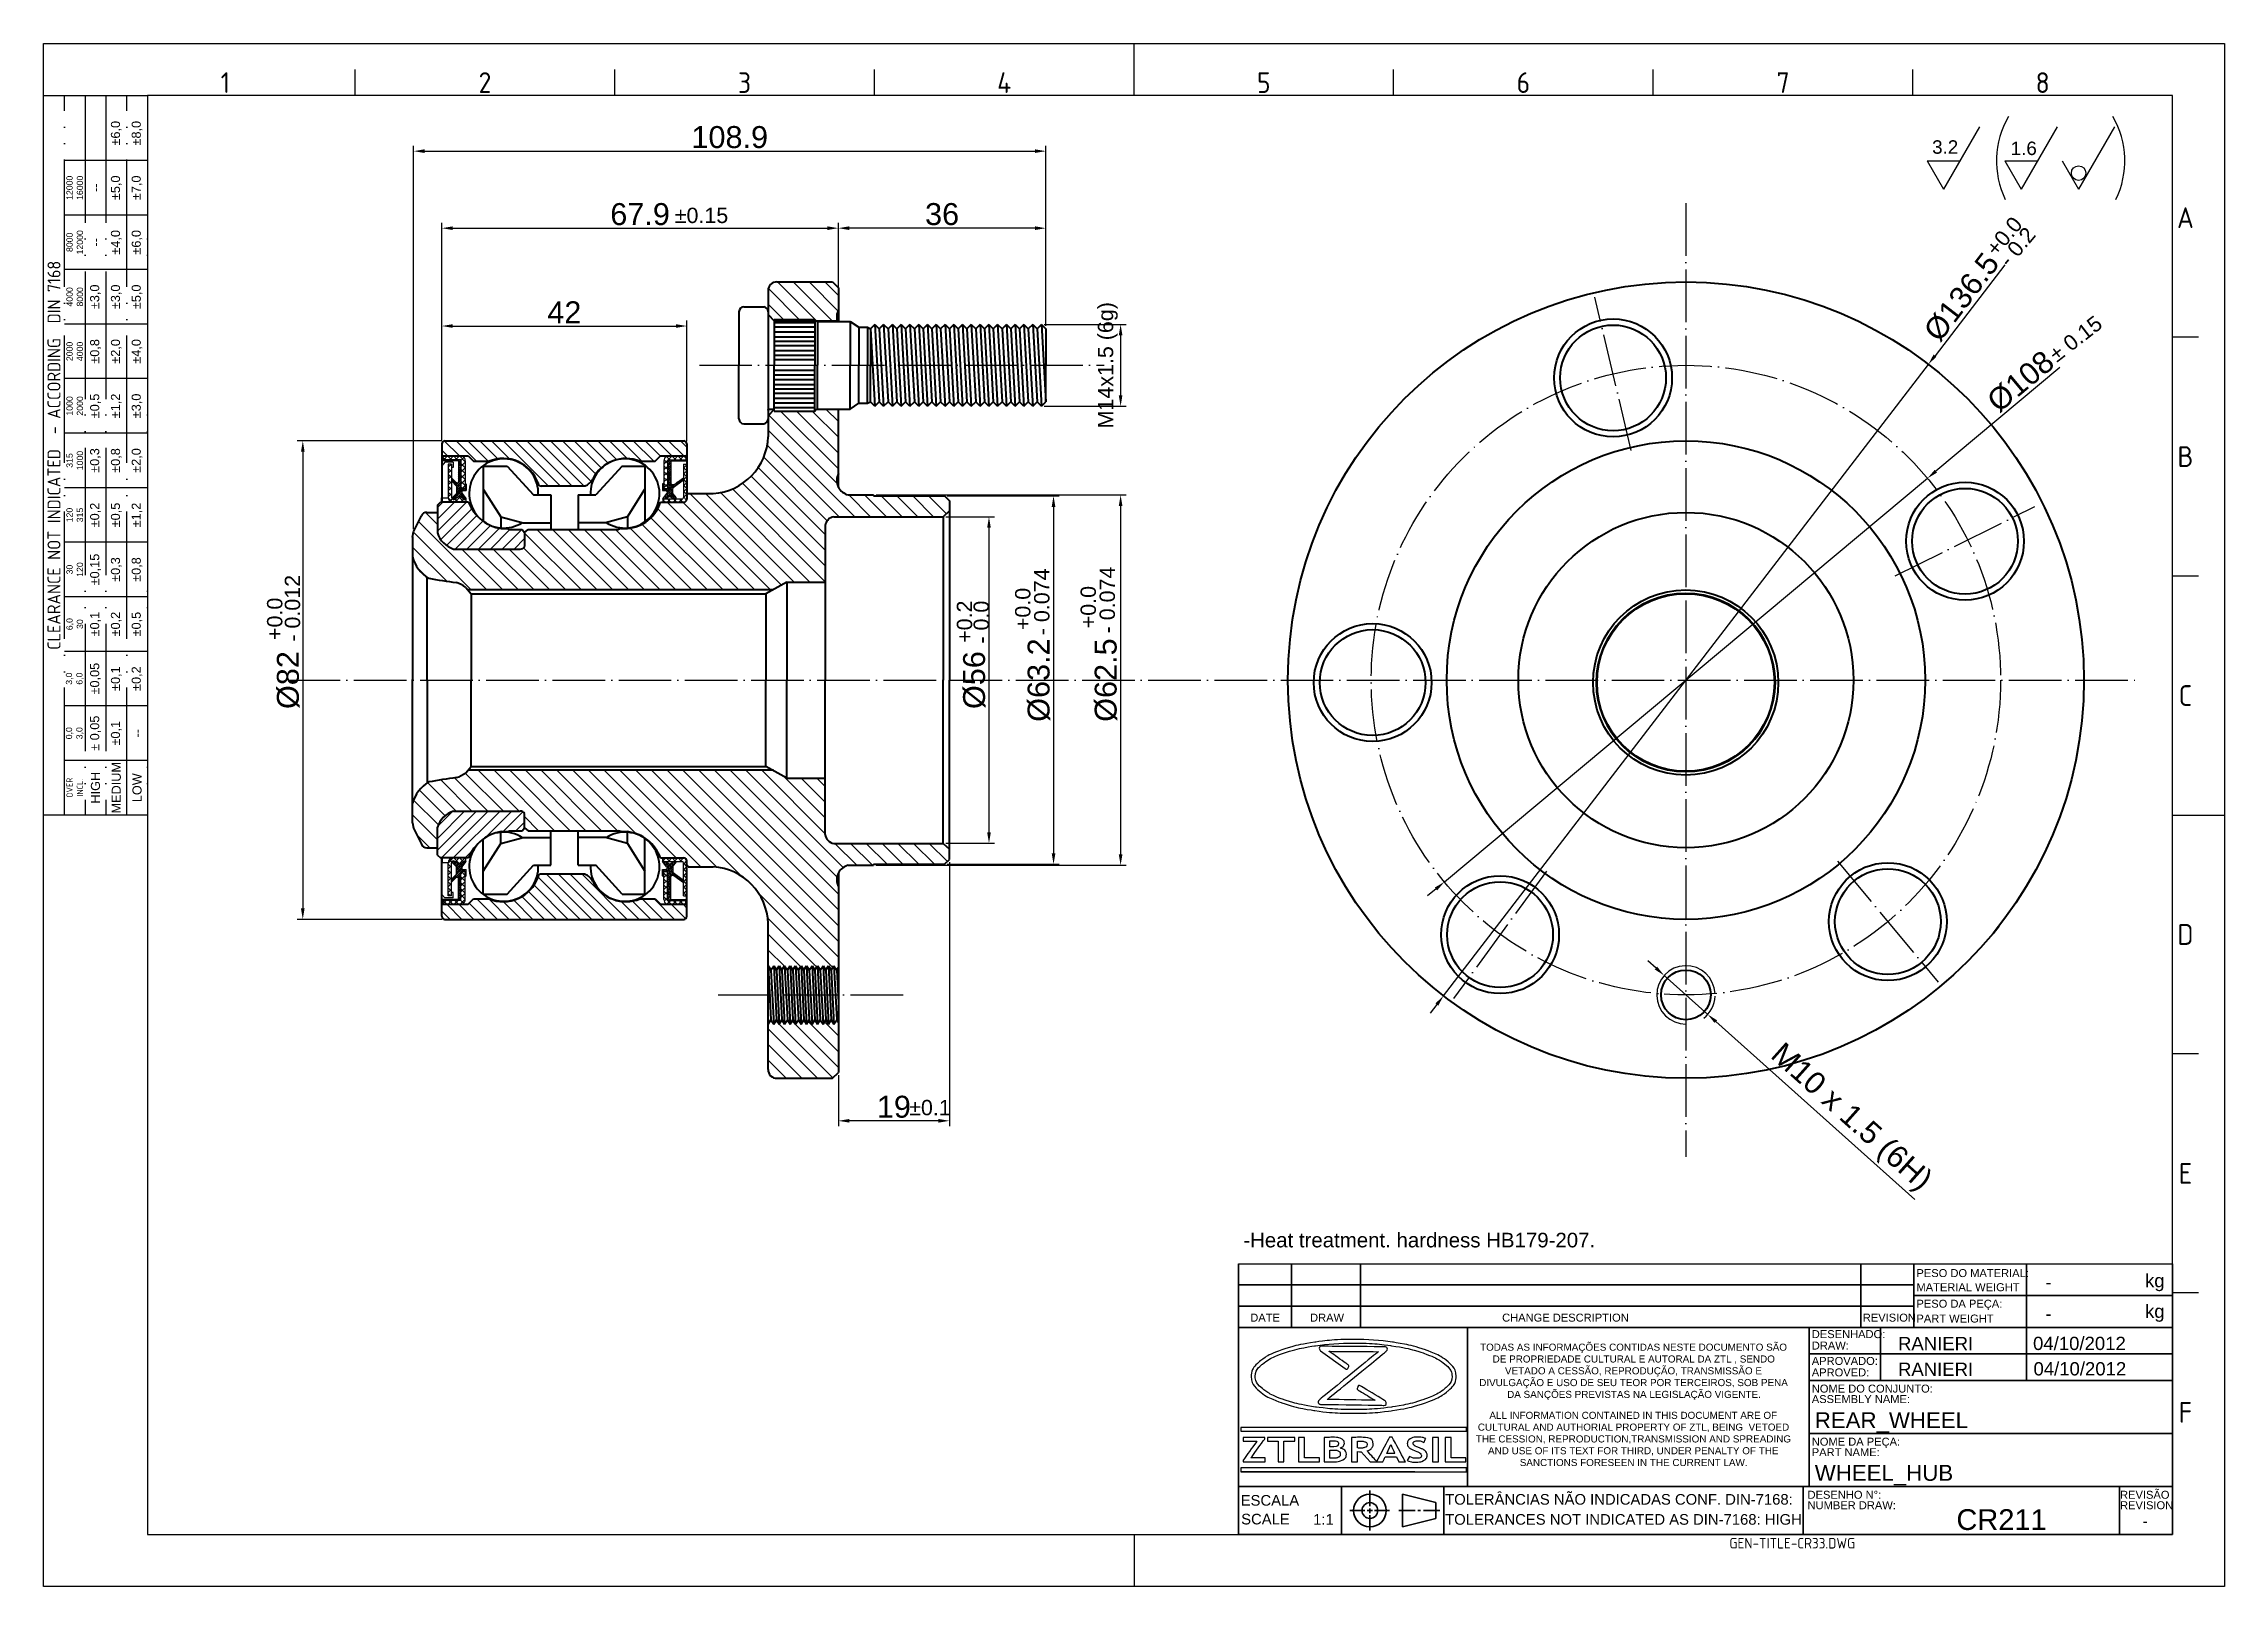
# Model space of a CAD drawing. Header units: millimetres. Extents: x 2411 to 2909, y 698 to 1050.
import ezdxf
from ezdxf.enums import TextEntityAlignment as Align

# ---------------------------------------------------------------- set-up
doc = ezdxf.new("R2010")
doc.units = ezdxf.units.MM
for name, pattern in [('ACAD_ISO02W100', [15, 12, -3]), ('ACAD_ISO04W100', [30, 24, -3, 0, -3]), ('ACAD_ISO05W100', [33, 24, -3, 0, -3, 0, -3])]:
    doc.linetypes.add(name, pattern=pattern)
for name, color, linetype, lineweight in [('AM_0', 7, 'Continuous', 40), ('AM_4', 1, 'ACAD_ISO04W100', 25), ('AM_5', 3, 'Continuous', 25), ('AM_8', 40, 'ACAD_ISO02W100', 35), ('AM_BOR', 2, 'ACAD_ISO05W100', 35)]:
    doc.layers.add(name, color=color, linetype=linetype, lineweight=lineweight)
doc.layers.add('Camada 1', color=7, linetype='Continuous')
doc.styles.add('ACISOTS', font='isocp.shx', dxfattribs={"height": 1})
doc.styles.get("Standard").update_dxf_attribs({"font": 'arial.ttf'})
doc.dimstyles.new('ISO-25', dxfattribs={"dimtxt": 3, "dimasz": 2.5, "dimexe": 1.25, "dimexo": 0.625, "dimtad": 1, "dimtxsty": 'Standard', "dimcen": 2.5, "dimadec": 0, "dimazin": 0, "dimtfac": 1, "dimtmove": 0, "dimatfit": 3, "dimfxl": 1, "dimarcsym": 0})

msp = doc.modelspace()

# ---------------------------------------------------------------- texts
at = {"color": 0, "linetype": 'Continuous', "char_height": 1.6139, "attachment_point": 1}
for s, width, insert in [('\\pi1.2266;TODAS AS INFORMAÇÕES CONTIDAS NESTE DOCUMENTO SÃO \\P\\pi4.1026;DE PROPRIEDADE CULTURAL E AUTORAL DA ZTL , SENDO \\P\\pi6.9121;VETADO A CESSÃO, REPRODUÇÃO, TRANSMISSÃO E \\P\\pi1.0433;DIVULGAÇÃO E USO DE SEU TEOR POR TERCEIROS, SOB PENA \\P\\pi7.4047;DA SANÇÕES PREVISTAS NA LEGISLAÇÃO VIGENTE.', 72.32413, (2737.746, 753.334)), ('\\pi4.2555;ALL INFORMATION CONTAINED IN THIS DOCUMENT ARE OF \\P\\pi1.6233;CULTURAL AND AUTHORIAL PROPERTY OF ZTL, BEING  VETOED \\P\\pi1.167;THE CESSION, REPRODUCTION,TRANSMISSION AND SPREADING \\P\\pi3.9505;AND USE OF ITS TEXT FOR THIRD, UNDER PENALTY OF THE \\P\\pi11.178;SANCTIONS FORESEEN IN THE CURRENT LAW.', 74.0456, (2736.848, 737.799))]:
    msp.add_mtext_dynamic_manual_height_columns(s, width=width, gutter_width=12.5, heights=[0], dxfattribs=dict(at, insert=insert))
at = {"layer": 'AM_4', "insert": (2684.971, 778.616), "char_height": 3.3345, "width": 81.83695, "attachment_point": 1}
msp.add_mtext('-Heat treatment. hardness HB179-207.', dxfattribs=at)
at = {"layer": 'AM_5', "attachment_point": 1}
for s, insert, char_height in [('3.2', (2842.096, 1027.711), 3.0677), ('1.6', (2860.015, 1027.414), 3.0677), ('%%P0.15', (2555.284, 1012.339), 3.5), ('%%P0.1', (2608.762, 808.915), 3.5)]:
    msp.add_mtext_dynamic_manual_height_columns(s, width=18.23779, gutter_width=12.5, heights=[0], dxfattribs=dict(at, insert=insert, char_height=char_height))
at = {"layer": 'AM_5', "char_height": 3.5, "attachment_point": 1}
for s, insert, rotation in [('+0.0', (2854.073, 1003.261), 50.06026), ('- 0.2', (2856.996, 1000.791), 50.06026), ('\\pt3.5;± 0.15', (2868.398, 979.721), 37.70533), ('- 0.074', (2652.191, 915.286), 90), ('- 0.012', (2466.333, 913.394), 90), ('+0.0', (2632.911, 916.02), 90), ('- 0.074', (2637.25, 914.864), 90), ('+0.0', (2647.853, 916.443), 90), ('+0.0', (2462.281, 913.768), 90), ('+0.2', (2619.625, 913.116), 90), ('- 0.0', (2623.452, 912.948), 90)]:
    msp.add_mtext_dynamic_manual_height_columns(s, width=18.23779, gutter_width=12.5, heights=[0], dxfattribs=dict(at, insert=insert, rotation=rotation))
at = {"layer": 'AM_8', "color": 0, "linetype": 'Continuous'}
for s, height, p in [('PESO DO MATERIAL:', 1.81564, (2838.514, 768.514)), ('MATERIAL WEIGHT', 1.81564, (2838.514, 765.298)), ('kg', 3.0261, (2890.66, 766.193)), ('PESO DA PEÇA:', 1.81564, (2838.514, 761.536)), ('kg', 3.0261, (2890.66, 759.211)), ('DATE', 1.8156, (2686.562, 758.36)), ('DRAW', 1.8156, (2700.201, 758.36)), ('CHANGE DESCRIPTION', 1.81564, (2744.011, 758.36)), ('DESENHADO:', 1.8156, (2814.643, 754.597)), ('REVISION', 1.8156, (2826.279, 758.36)), ('PART WEIGHT', 1.81564, (2838.514, 758.148)), ('DRAW:', 1.8156, (2814.643, 751.986)), ('APROVADO:', 1.8156, (2814.643, 748.482)), ('APROVED:', 1.8156, (2814.643, 745.871)), ('ASSEMBLY NAME:', 1.81564, (2814.643, 739.786)), ('NOME DO CONJUNTO:', 1.81564, (2814.643, 742.177)), ('NOME DA PEÇA:', 1.81564, (2814.643, 730.072)), ('PART NAME:', 1.8156, (2814.643, 727.682)), ('ESCALA', 2.4208, (2684.374, 716.393)), ('TOLERÂNCIAS NÃO INDICADAS CONF. DIN-7168:', 2.42085, (2731.014, 716.618)), ('DESENHO N%%d:', 1.81564, (2813.677, 717.968)), ('NUMBER DRAW:', 1.81564, (2813.677, 715.577)), ('REVISÃO', 1.8156, (2884.963, 717.968)), ('REVISION', 1.8156, (2884.963, 715.577)), ('SCALE', 2.4208, (2684.487, 712.116)), ('1:1', 2.4208, (2700.9, 712.049)), ('TOLERANCES NOT INDICATED AS DIN-7168: HIGH', 2.42085, (2731.014, 712.049))]:
    msp.add_text(s, height=height, dxfattribs=at).set_placement(p)
for p in [(2867.939, 767.363), (2867.939, 760.161)]:
    msp.add_attdef('-', text='', height=3.026, dxfattribs=at).set_placement(p, align=Align.MIDDLE_LEFT)
for tag, p, height in [('RANIERI', (2834.311, 751.843), 3.026), ('04/10/2012', (2865.116, 751.878), 3.026), ('RANIERI', (2834.309, 745.987), 3.026), ('04/10/2012', (2865.213, 746.087), 3.026), ('REAR_WHEEL', (2815.327, 734.073), 3.631), ('WHEEL_HUB', (2815.327, 722.061), 3.631), ('CR211', (2847.637, 710.848), 4.734)]:
    msp.add_attdef(tag, p, '', height=height, dxfattribs=at)
msp.add_attdef('-', text='', height=2.367, dxfattribs=at).set_placement((2890.692, 712.848), align=Align.MIDDLE_CENTER)
at = {"layer": 'AM_8', "color": 0, "linetype": 'Continuous', "style": 'ACISOTS'}
msp.add_attdef('GEN-TITLE-CR33.DWG', (2795.849, 706.623), '', height=2.421, dxfattribs=at)

# ---------------------------------------------------------------- blocks, each defined once
blk = doc.blocks.new('A3 ZTL')
for p, q in [((19.57, 280.82), (19.57, 9.78)), ((401.17, 280.82), (19.57, 280.82)), ((401.17, 9.78), (401.17, 280.82)), ((19.57, 9.78), (401.17, 9.78))]:
    blk.add_line(p, q)
at = {"layer": 'AM_BOR', "color": 135, "linetype": 'Continuous', "lineweight": 25}
for p, q in [((0, 0), (0, 290.61)), ((0, 290.61), (410.96, 290.61)), ((410.96, 290.61), (410.96, 0)), ((410.96, 0), (0, 0))]:
    blk.add_line(p, q, dxfattribs=at)
at = {"layer": 'AM_BOR', "color": 135, "lineweight": 25}
for p, q in [((205.48, 280.82), (205.48, 290.61)), ((58.71, 280.82), (58.71, 285.71)), ((107.63, 280.82), (107.63, 285.71)), ((156.56, 280.82), (156.56, 285.71)), ((254.4, 280.82), (254.4, 285.71)), ((303.33, 280.82), (303.33, 285.71)), ((352.25, 280.82), (352.25, 285.71)), ((3.91, 145.3), (3.91, 280.82)), ((7.83, 280.82), (7.83, 145.3)), ((11.74, 280.82), (11.74, 145.3)), ((15.66, 145.3), (15.66, 280.82)), ((19.57, 268.59), (3.91, 268.59)), ((19.57, 258.32), (3.91, 258.32)), ((19.57, 248.04), (3.91, 248.04)), ((19.57, 237.77), (3.91, 237.77)), ((406.07, 235.32), (401.17, 235.32)), ((19.57, 227.5), (3.91, 227.5)), ((19.57, 217.22), (3.91, 217.22)), ((19.57, 206.95), (3.91, 206.95)), ((19.57, 196.67), (3.91, 196.67)), ((406.07, 190.31), (401.17, 190.31)), ((19.57, 186.4), (3.91, 186.4)), ((19.57, 176.13), (3.91, 176.13)), ((19.57, 165.85), (3.91, 165.85)), ((19.57, 155.58), (3.91, 155.58)), ((401.17, 145.3), (410.96, 145.3)), ((406.07, 100.29), (401.17, 100.29)), ((406.07, 55.28), (401.17, 55.28)), ((205.48, 9.78), (205.48, 0))]:
    blk.add_line(p, q, dxfattribs=at)
blk.add_lwpolyline([(19.57, 145.3), (0, 145.3), (0, 280.82), (19.57, 280.82)], close=True, dxfattribs=at)
at = {"layer": 'AM_BOR', "color": 135, "lineweight": 25, "style": 'ACISOTS'}
for s, p in [('1', (34.25, 283.27)), ('2', (83.17, 283.27)), ('3', (132.09, 283.27)), ('4', (181.02, 283.27)), ('5', (229.94, 283.27)), ('6', (278.86, 283.27)), ('7', (327.79, 283.27)), ('8', (376.71, 283.27)), ('A', (403.62, 257.83)), ('B', (403.62, 212.82)), ('C', (403.62, 167.81)), ('D', (403.62, 122.8)), ('E', (403.62, 77.79)), ('F', (403.62, 32.78))]:
    blk.add_text(s, height=3.91, dxfattribs=at).set_placement(p, align=Align.MIDDLE)
at = {"layer": 'AM_BOR', "color": 135, "lineweight": 25, "attachment_point": 5, "rotation": 90}
for s, insert, char_height, width in [('±6,0', (13.7, 273.73), 1.712, 10.274), ('±8,0', (17.61, 273.73), 1.712, 10.274), ('12000\\P16000', (5.87, 263.45), 1.174, 10.274), ('--', (9.78, 263.45), 1.712, 10.274), ('±5,0', (13.7, 263.45), 1.712, 10.274), ('±7,0', (17.61, 263.45), 1.712, 10.274), ('8000\\P12000', (5.87, 253.18), 1.174, 10.274), ('±4,0', (13.7, 253.18), 1.712, 10.274), ('±6,0', (17.61, 253.18), 1.712, 10.274), ('--', (9.78, 253.18), 1.712, 10.274), ('{\\Fisocp.shx|c0;CLEARANCE NOT INDICATED  - ACCORDING  DIN 7168}', (1.96, 213.06), 2.4462, 135.5186), ('4000\\P8000', (5.87, 242.91), 1.174, 10.274), ('±3,0', (9.78, 242.91), 1.712, 10.274), ('±3,0', (13.7, 242.91), 1.712, 10.274), ('±5,0', (17.61, 242.91), 1.712, 10.274), ('2000\\P4000', (5.87, 232.63), 1.174, 10.274), ('±0,8', (9.78, 232.63), 1.712, 10.274), ('±2,0', (13.7, 232.63), 1.712, 10.274), ('±4,0', (17.61, 232.63), 1.712, 10.274), ('1000\\P2000', (5.87, 222.36), 1.174, 10.274), ('±0,5', (9.78, 222.36), 1.712, 10.274), ('±1,2', (13.7, 222.36), 1.712, 10.274), ('±3,0', (17.61, 222.36), 1.712, 10.274), ('315\\P1000', (5.87, 212.08), 1.174, 10.274), ('±0,3', (9.78, 212.08), 1.712, 10.274), ('±0,8', (13.7, 212.08), 1.712, 10.274), ('±2,0', (17.61, 212.08), 1.712, 10.274), ('120\\P315', (5.87, 201.81), 1.174, 10.274), ('±0,2', (9.78, 201.81), 1.712, 10.274), ('±0,5', (13.7, 201.81), 1.712, 10.274), ('±1,2', (17.61, 201.81), 1.712, 10.274), ('±0,15', (9.78, 191.54), 1.712, 10.274), ('±0,3', (13.7, 191.54), 1.712, 10.274), ('±0,8', (17.61, 191.54), 1.712, 10.274), ('30\\P120', (5.87, 191.54), 1.174, 10.274), ('6,0\\P30', (5.87, 181.26), 1.174, 10.274), ('±0,1', (9.78, 181.26), 1.712, 10.274), ('±0,2', (13.7, 181.26), 1.712, 10.274), ('±0,5', (17.61, 181.26), 1.712, 10.274), ('±0,05', (9.78, 170.99), 1.712, 10.274), ('±0,1', (13.7, 170.99), 1.712, 10.274), ('±0,2', (17.61, 170.99), 1.712, 10.274), ('3,0\\P6,0', (5.87, 170.99), 1.174, 10.274), ('0,0\\P3,0', (5.87, 160.71), 1.174, 10.274), ('± 0,05', (9.78, 160.71), 1.712, 10.274), ('\\pt4.69206;±0,1', (13.7, 160.71), 1.7123, 10.274), ('--', (17.61, 160.71), 1.712, 10.274), ('{\\Fisocp.shx|c0;OVER\\PINCL.}', (5.87, 150.44), 1.1742, 10.274), ('HIGH', (9.78, 150.44), 1.712, 10.274), ('MEDIUM', (13.7, 150.44), 1.712, 10.274), ('LOW', (17.61, 150.44), 1.712, 10.274)]:
    blk.add_mtext(s, dxfattribs=dict(at, insert=insert, char_height=char_height, width=width))
blk = doc.blocks.new('*D11')
at = {"layer": 'AM_5', "color": 0, "lineweight": -2, "transparency": 16777216}
for p, q in [((2502.16, 959.11), (2502.16, 986.61)), ((2504.66, 985.36), (2555.55, 985.36)), ((2558.05, 959.11), (2558.05, 986.61))]:
    blk.add_line(p, q, dxfattribs=at)
at = {"layer": 'AM_5', "color": 0, "transparency": 16777216}
for points in [[(2504.66, 985.77), (2504.66, 984.94), (2502.16, 985.36)], [(2555.55, 985.77), (2555.55, 984.94), (2558.05, 985.36)]]:
    blk.add_solid(points, dxfattribs=at)
at = {"layer": 'Defpoints', "color": 0, "transparency": 16777216}
for p in [(2558.05, 985.36), (2502.16, 958.48), (2558.05, 958.48)]:
    blk.add_point(p, dxfattribs=at)
at = {"layer": 'AM_5', "color": 0, "transparency": 16777216, "insert": (2530.1, 988.49), "char_height": 3, "attachment_point": 5}
blk.add_mtext('{\\H1.6667x;42}', dxfattribs=at)
blk = doc.blocks.new('*D12')
at = {"layer": 'AM_5', "color": 0, "lineweight": -2, "transparency": 16777216}
for p, q in [((2502.16, 959.11), (2502.16, 1008.92)), ((2504.66, 1007.67), (2590.1, 1007.67)), ((2592.6, 994.03), (2592.6, 1008.92))]:
    blk.add_line(p, q, dxfattribs=at)
at = {"layer": 'AM_5', "color": 0, "transparency": 16777216}
for points in [[(2504.66, 1008.09), (2504.66, 1007.25), (2502.16, 1007.67)], [(2590.1, 1008.09), (2590.1, 1007.25), (2592.6, 1007.67)]]:
    blk.add_solid(points, dxfattribs=at)
at = {"layer": 'Defpoints', "color": 0, "transparency": 16777216}
for p in [(2592.6, 1007.67), (2592.6, 993.41), (2502.16, 958.48)]:
    blk.add_point(p, dxfattribs=at)
at = {"layer": 'AM_5', "color": 0, "transparency": 16777216, "insert": (2547.38, 1010.85), "char_height": 3, "attachment_point": 5}
blk.add_mtext('{\\H1.6667x;67.9}', dxfattribs=at)
blk = doc.blocks.new('*D13')
at = {"layer": 'AM_5', "color": 0, "lineweight": -2, "transparency": 16777216}
for p, q in [((2592.6, 1008.29), (2592.6, 1008.92)), ((2637.44, 1007.67), (2595.1, 1007.67)), ((2639.94, 985.37), (2639.94, 1008.92))]:
    blk.add_line(p, q, dxfattribs=at)
at = {"layer": 'AM_5', "color": 0, "transparency": 16777216}
for points in [[(2595.1, 1008.09), (2595.1, 1007.25), (2592.6, 1007.67)], [(2637.44, 1008.09), (2637.44, 1007.25), (2639.94, 1007.67)]]:
    blk.add_solid(points, dxfattribs=at)
at = {"layer": 'Defpoints', "color": 0, "transparency": 16777216}
for p in [(2592.6, 1007.67), (2592.6, 1007.67), (2639.94, 984.74)]:
    blk.add_point(p, dxfattribs=at)
at = {"layer": 'AM_5', "color": 0, "transparency": 16777216, "insert": (2616.27, 1010.85), "char_height": 3, "attachment_point": 5}
blk.add_mtext('{\\H1.6667x;36}', dxfattribs=at)
blk = doc.blocks.new('*D14')
at = {"layer": 'AM_5', "color": 0, "lineweight": -2, "transparency": 16777216}
for p, q in [((2601.23, 946.85), (2658.24, 946.85)), ((2656.99, 944.35), (2656.99, 864.91)), ((2601.23, 862.41), (2658.24, 862.41))]:
    blk.add_line(p, q, dxfattribs=at)
at = {"layer": 'AM_5', "color": 0, "transparency": 16777216}
for points in [[(2656.57, 944.35), (2657.4, 944.35), (2656.99, 946.85)], [(2656.57, 864.91), (2657.4, 864.91), (2656.99, 862.41)]]:
    blk.add_solid(points, dxfattribs=at)
at = {"layer": 'Defpoints', "color": 0, "transparency": 16777216}
for p in [(2600.6, 946.85), (2600.6, 862.41), (2656.99, 862.41)]:
    blk.add_point(p, dxfattribs=at)
at = {"layer": 'AM_5', "color": 0, "transparency": 16777216, "insert": (2653.67, 904.63), "char_height": 3, "attachment_point": 5, "rotation": 90}
blk.add_mtext('{\\H1.6667x;%%C62.5}', dxfattribs=at)
blk = doc.blocks.new('*D15')
at = {"layer": 'AM_5', "color": 0, "lineweight": -2, "transparency": 16777216}
for p, q in [((2617.12, 941.85), (2628.21, 941.85)), ((2626.96, 939.35), (2626.96, 869.91)), ((2617.12, 867.41), (2628.21, 867.41))]:
    blk.add_line(p, q, dxfattribs=at)
at = {"layer": 'AM_5', "color": 0, "transparency": 16777216}
for points in [[(2626.55, 939.35), (2627.38, 939.35), (2626.96, 941.85)], [(2626.55, 869.91), (2627.38, 869.91), (2626.96, 867.41)]]:
    blk.add_solid(points, dxfattribs=at)
at = {"layer": 'Defpoints', "color": 0, "transparency": 16777216}
for p in [(2616.49, 941.85), (2616.49, 867.41), (2626.96, 867.41)]:
    blk.add_point(p, dxfattribs=at)
at = {"layer": 'AM_5', "color": 0, "transparency": 16777216, "insert": (2623.65, 904.63), "char_height": 3, "attachment_point": 5, "rotation": 90}
blk.add_mtext('{\\H1.6667x;%%C56}', dxfattribs=at)
blk = doc.blocks.new('*D16')
at = {"layer": 'AM_5', "color": 0, "lineweight": -2, "transparency": 16777216}
for p, q in [((2617.45, 946.63), (2642.94, 946.63)), ((2641.69, 944.13), (2641.69, 865.13)), ((2617.45, 862.63), (2642.94, 862.63))]:
    blk.add_line(p, q, dxfattribs=at)
at = {"layer": 'AM_5', "color": 0, "transparency": 16777216}
for points in [[(2641.27, 944.13), (2642.11, 944.13), (2641.69, 946.63)], [(2641.27, 865.13), (2642.11, 865.13), (2641.69, 862.63)]]:
    blk.add_solid(points, dxfattribs=at)
at = {"layer": 'Defpoints', "color": 0, "transparency": 16777216}
for p in [(2616.83, 946.63), (2616.83, 862.63), (2641.69, 862.63)]:
    blk.add_point(p, dxfattribs=at)
at = {"layer": 'AM_5', "color": 0, "transparency": 16777216, "insert": (2638.37, 904.63), "char_height": 3, "attachment_point": 5, "rotation": 90}
blk.add_mtext('{\\H1.6667x;%%C63.2}', dxfattribs=at)
blk = doc.blocks.new('*D17')
at = {"layer": 'AM_5', "color": 0, "lineweight": -2, "transparency": 16777216}
for p, q in [((2495.71, 939.03), (2495.71, 1026.48)), ((2498.21, 1025.23), (2637.44, 1025.23)), ((2639.94, 985.99), (2639.94, 1026.48))]:
    blk.add_line(p, q, dxfattribs=at)
at = {"layer": 'AM_5', "color": 0, "transparency": 16777216}
for points in [[(2498.21, 1025.65), (2498.21, 1024.82), (2495.71, 1025.23)], [(2637.44, 1025.65), (2637.44, 1024.82), (2639.94, 1025.23)]]:
    blk.add_solid(points, dxfattribs=at)
at = {"layer": 'Defpoints', "color": 0, "transparency": 16777216}
for p in [(2639.94, 1025.23), (2639.94, 985.37), (2495.71, 938.41)]:
    blk.add_point(p, dxfattribs=at)
at = {"layer": 'AM_5', "color": 0, "transparency": 16777216, "insert": (2567.83, 1028.41), "char_height": 3, "attachment_point": 5}
blk.add_mtext('{\\H1.6667x;108.9}', dxfattribs=at)
blk = doc.blocks.new('*D18')
at = {"layer": 'AM_5', "color": 0, "lineweight": -2, "transparency": 16777216}
for p, q in [((2502.23, 959.18), (2469.19, 959.18)), ((2470.44, 956.68), (2470.44, 852.57)), ((2502.23, 850.07), (2469.19, 850.07))]:
    blk.add_line(p, q, dxfattribs=at)
at = {"layer": 'AM_5', "color": 0, "transparency": 16777216}
for points in [[(2470.03, 956.68), (2470.86, 956.68), (2470.44, 959.18)], [(2470.03, 852.57), (2470.86, 852.57), (2470.44, 850.07)]]:
    blk.add_solid(points, dxfattribs=at)
at = {"layer": 'Defpoints', "color": 0, "transparency": 16777216}
for p in [(2502.86, 959.18), (2470.44, 850.07), (2502.86, 850.07)]:
    blk.add_point(p, dxfattribs=at)
at = {"layer": 'AM_5', "color": 0, "transparency": 16777216, "insert": (2467.13, 904.63), "char_height": 3, "attachment_point": 5, "rotation": 90}
blk.add_mtext('{\\H1.6667x;%%C82}', dxfattribs=at)
blk = doc.blocks.new('*D19')
at = {"layer": 'AM_5', "color": 0, "lineweight": -2, "transparency": 16777216}
for p, q in [((2617.94, 863.12), (2617.94, 802.89)), ((2592.6, 814.56), (2592.6, 802.89)), ((2615.44, 804.14), (2595.1, 804.14))]:
    blk.add_line(p, q, dxfattribs=at)
at = {"layer": 'AM_5', "color": 0, "transparency": 16777216}
for points in [[(2595.1, 804.56), (2595.1, 803.73), (2592.6, 804.14)], [(2615.44, 804.56), (2615.44, 803.73), (2617.94, 804.14)]]:
    blk.add_solid(points, dxfattribs=at)
at = {"layer": 'Defpoints', "color": 0, "transparency": 16777216}
for p in [(2617.94, 863.74), (2592.6, 815.18), (2592.6, 804.14)]:
    blk.add_point(p, dxfattribs=at)
at = {"layer": 'AM_5', "color": 0, "transparency": 16777216, "insert": (2605.27, 807.32), "char_height": 3, "attachment_point": 5}
blk.add_mtext('{\\H1.6667x;19}', dxfattribs=at)
blk = doc.blocks.new('*D20')
at = {"layer": 'AM_5', "color": 0, "lineweight": -2, "transparency": 16777216}
for p, q in [((2639.56, 985.74), (2658.24, 985.74)), ((2656.99, 983.24), (2656.99, 969.57)), ((2639.56, 967.07), (2658.24, 967.07))]:
    blk.add_line(p, q, dxfattribs=at)
at = {"layer": 'AM_5', "color": 0, "transparency": 16777216}
for points in [[(2656.57, 983.24), (2657.4, 983.24), (2656.99, 985.74)], [(2656.57, 969.57), (2657.4, 969.57), (2656.99, 967.07)]]:
    blk.add_solid(points, dxfattribs=at)
at = {"layer": 'Defpoints', "color": 0, "transparency": 16777216}
for p in [(2638.94, 985.74), (2638.94, 967.07), (2656.99, 967.07)]:
    blk.add_point(p, dxfattribs=at)
at = {"layer": 'AM_5', "color": 0, "transparency": 16777216, "insert": (2654.07, 976.41), "char_height": 3, "attachment_point": 5, "rotation": 90}
blk.add_mtext('{\\H1.1667x;M14x1.5 (6g)}', dxfattribs=at)
blk = doc.blocks.new('*D21')
at = {"layer": 'AM_5', "color": 0, "lineweight": -2, "transparency": 16777216}
for p, q in [((2871.23, 975.87), (2842.94, 952.24)), ((2730.85, 858.62), (2841.03, 950.64)), ((2728.93, 857.01), (2727.01, 855.41))]:
    blk.add_line(p, q, dxfattribs=at)
at = {"layer": 'AM_5', "color": 0, "transparency": 16777216}
for points in [[(2842.68, 952.56), (2843.21, 951.93), (2841.03, 950.64)], [(2728.66, 857.33), (2729.2, 856.69), (2730.85, 858.62)]]:
    blk.add_solid(points, dxfattribs=at)
at = {"layer": 'Defpoints', "color": 0, "transparency": 16777216}
for p in [(2841.03, 950.64), (2730.85, 858.62)]:
    blk.add_point(p, dxfattribs=at)
at = {"layer": 'AM_5', "color": 0, "transparency": 16777216, "insert": (2862.3, 972.73), "char_height": 3, "attachment_point": 5, "rotation": 39.87}
blk.add_mtext('{\\H1.6667x;%%C108}', dxfattribs=at)
blk = doc.blocks.new('*D22')
at = {"layer": 'AM_5', "color": 0, "lineweight": -2, "transparency": 16777216}
for p, q in [((2858.65, 999.3), (2842.76, 978.6)), ((2730.64, 832.64), (2841.23, 976.62)), ((2729.12, 830.65), (2727.59, 828.67))]:
    blk.add_line(p, q, dxfattribs=at)
at = {"layer": 'AM_5', "color": 0, "transparency": 16777216}
for points in [[(2842.42, 978.86), (2843.09, 978.35), (2841.23, 976.62)], [(2728.79, 830.91), (2729.45, 830.4), (2730.64, 832.64)]]:
    blk.add_solid(points, dxfattribs=at)
at = {"layer": 'Defpoints', "color": 0, "transparency": 16777216}
for p in [(2841.23, 976.62), (2730.64, 832.64)]:
    blk.add_point(p, dxfattribs=at)
at = {"layer": 'AM_5', "color": 0, "transparency": 16777216, "insert": (2848.83, 991.97), "char_height": 3, "attachment_point": 5, "rotation": 52.473}
blk.add_mtext('{\\H1.6667x;%%C136.5}', dxfattribs=at)
blk = doc.blocks.new('*D23')
at = {"layer": 'AM_5', "color": 0, "lineweight": -2, "transparency": 16777216}
for p, q in [((2779.11, 838.96), (2777.24, 840.62)), ((2780.97, 837.29), (2790.9, 828.41)), ((2838.16, 786.17), (2792.77, 826.75))]:
    blk.add_line(p, q, dxfattribs=at)
blk.add_arc((2785.94, 832.85), 6.66, 307.4575, 357.284, dxfattribs=at)
at = {"layer": 'AM_5', "color": 0, "transparency": 16777216}
for points in [[(2779.38, 839.27), (2778.83, 838.65), (2780.97, 837.29)], [(2793.04, 827.06), (2792.49, 826.44), (2790.9, 828.41)]]:
    blk.add_solid(points, dxfattribs=at)
at = {"layer": 'Defpoints', "color": 0, "transparency": 16777216}
for p in [(2780.97, 837.29), (2790.9, 828.41)]:
    blk.add_point(p, dxfattribs=at)
at = {"layer": 'AM_5', "color": 0, "transparency": 16777216, "insert": (2823.36, 804.64), "char_height": 3, "attachment_point": 5, "rotation": 318.2089}
blk.add_mtext('{\\H1.6667x;M10 x 1.5 (6H)}', dxfattribs=at)

# ---------------------------------------------------------------- dimensions: what is measured, and where the dimension line sits
at = {"layer": 'AM_5'}
for base, p1, p2, text, picture, middle in [((2639.936, 1025.234), (2495.714, 938.407), (2639.936, 985.365), '{\\H1.6667x;108.9}', '*D17', (2567.825, 1028.412)), ((2592.603, 1007.67), (2502.159, 958.485), (2592.603, 993.407), '{\\H1.6667x;67.9}', '*D12', (2547.381, 1010.848)), ((2592.603, 1007.67), (2639.936, 984.74), (2592.603, 1007.67), '{\\H1.6667x;36}', '*D13', (2616.27, 1010.849)), ((2558.047, 985.355), (2502.159, 958.485), (2558.047, 958.485), '{\\H1.6667x;42}', '*D11', (2530.103, 988.491)), ((2592.603, 804.142), (2617.936, 863.74), (2592.603, 815.185), '{\\H1.6667x;19}', '*D19', (2605.27, 807.32))]:
    dim = msp.add_linear_dim(base=base, p1=p1, p2=p2, text=text, dimstyle='ISO-25', dxfattribs=at)
    dim.commit()
    dim.dimension.update_dxf_attribs({"geometry": picture, "text_midpoint": middle})
dim = msp.add_diameter_dim_2p(p1=(2730.64, 832.637), p2=(2841.232, 976.622), text='{\\H1.6667x;%%C136.5}', dimstyle='ISO-25', dxfattribs=at)
dim.commit()
dim.dimension.update_dxf_attribs({"geometry": '*D22', "text_midpoint": (2848.835, 991.967)})
dim = msp.add_linear_dim(base=(2656.986, 967.074), p1=(2638.936, 985.74), p2=(2638.936, 967.074), angle=90, text='{\\H1.1667x;M14x1.5 (6g)}', dimstyle='ISO-25', dxfattribs=at)
dim.commit()
dim.dimension.update_dxf_attribs({"geometry": '*D20', "text_midpoint": (2656.986, 976.407), "dimtype": 160})
for p1, p2, text, picture, middle in [((2730.847, 858.616), (2841.026, 950.642), '{\\H1.6667x;%%C108}', '*D21', (2864.423, 970.185)), ((2780.97, 837.291), (2790.903, 828.412), '{\\H1.6667x;M10 x 1.5 (6H)}', '*D23', (2820.76, 801.725))]:
    dim = msp.add_diameter_dim_2p(p1=p1, p2=p2, text=text, dimstyle='ISO-25', dxfattribs=at)
    dim.commit()
    dim.dimension.update_dxf_attribs({"geometry": picture, "text_midpoint": middle, "dimtype": 163})
for base, p1, p2, text, picture, middle in [((2470.443, 850.074), (2502.859, 959.185), (2502.859, 850.074), '{\\H1.6667x;%%C82}', '*D18', (2467.125, 904.629)), ((2656.986, 862.407), (2600.603, 946.852), (2600.603, 862.407), '{\\H1.6667x;%%C62.5}', '*D14', (2653.668, 904.629)), ((2641.691, 862.629), (2616.825, 946.629), (2616.825, 862.629), '{\\H1.6667x;%%C63.2}', '*D16', (2638.373, 904.629)), ((2626.964, 867.407), (2616.492, 941.852), (2616.492, 867.407), '{\\H1.6667x;%%C56}', '*D15', (2623.646, 904.629))]:
    dim = msp.add_linear_dim(base=base, p1=p1, p2=p2, angle=90, text=text, dimstyle='ISO-25', dxfattribs=at)
    dim.commit()
    dim.dimension.update_dxf_attribs({"geometry": picture, "text_midpoint": middle})

# ---------------------------------------------------------------- hatches: boundary and pattern name
at = {"layer": 'AM_4'}
h = msp.add_hatch(dxfattribs=at)
h.set_pattern_fill('ANSI31', color=256, scale=0.6, angle=90)
h.paths.add_polyline_path([(2558.047, 958.485, 0.4142136), (2557.347, 959.185), (2502.859, 959.185, 0.4142136), (2502.159, 958.485), (2502.159, 955.963), (2502.381, 955.74), (2508.159, 955.74), (2509.381, 954.518), (2512.936, 954.518, -0.4280932), (2524.103, 949.573, 0.4231635), (2524.803, 948.852), (2534.825, 948.852, 0.1380842), (2536.603, 950.518, -0.3895456), (2547.381, 954.518), (2550.825, 954.518), (2552.047, 955.74), (2557.825, 955.74), (2558.047, 955.963)])
h = msp.add_hatch(dxfattribs=at)
h.set_pattern_fill('ANSI38', color=256, scale=0.1)
h.paths.add_polyline_path([(2506.492, 954.852), (2502.159, 954.852), (2502.159, 954.629), (2505.936, 954.629), (2505.936, 949.852, -0.618034), (2505.381, 949.74), (2504.381, 950.74), (2504.381, 950.042), (2505.492, 948.852), (2505.492, 947.185), (2504.492, 946.185), (2504.825, 945.74), (2505.936, 946.518), (2506.381, 946.518), (2507.492, 945.74), (2507.714, 945.963), (2506.825, 947.185), (2506.714, 947.407, -0.5351838), (2507.047, 947.852), (2507.714, 947.852), (2507.714, 949.296), (2507.492, 949.518), (2507.492, 948.296), (2506.492, 948.296)])
h = msp.add_hatch(dxfattribs=at)
h.set_pattern_fill('ANSI38', color=256, scale=0.1)
h.paths.add_polyline_path([(2557.27, 950.268), (2557.27, 950.772), (2555.047, 949.185), (2554.492, 949.185), (2554.492, 949.407), (2554.381, 949.518), (2554.381, 954.629), (2558.047, 954.629), (2558.047, 954.852), (2553.714, 954.852), (2553.603, 954.629), (2553.603, 948.296), (2552.825, 948.296), (2552.825, 949.518), (2552.492, 949.296), (2552.492, 947.852), (2553.159, 947.852, -0.25), (2553.603, 947.407), (2553.381, 947.185), (2552.492, 945.963), (2552.603, 945.889), (2552.603, 945.963), (2553.143, 945.963), (2553.936, 946.518), (2554.27, 946.518), (2555.063, 945.963), (2555.492, 945.963), (2555.603, 946.185), (2554.825, 947.074), (2554.825, 948.296), (2554.936, 948.518)])
h = msp.add_hatch(dxfattribs=at)
h.set_pattern_fill('ANSI31', color=256, scale=0.6)
h.paths.add_polyline_path([(2508.27, 945.185), (2501.825, 945.185), (2501.159, 944.518), (2501.159, 938.185, 0.2477904), (2504.825, 934.518), (2520.047, 934.518, 0.3027756), (2521.047, 935.074), (2521.047, 938.296), (2520.492, 938.963), (2517.603, 938.963), (2517.159, 939.185), (2515.714, 939.185, -0.0907368), (2512.504, 940.273, -0.0219512), (2511.913, 940.631, -0.1587556)])
h = msp.add_hatch(dxfattribs=at)
h.set_pattern_fill('ANSI31', color=256, scale=0.6)
h.paths.add_polyline_path([(2521.047, 874.185, 0.3027756), (2520.047, 874.74), (2504.825, 874.74, 0.2477904), (2501.159, 871.074), (2501.159, 864.74), (2501.825, 864.074), (2508.27, 864.074, -0.1587556), (2511.913, 868.628, -0.0219512), (2512.504, 868.986, -0.0907368), (2515.714, 870.074), (2517.159, 870.074), (2517.603, 870.296), (2520.492, 870.296), (2521.047, 870.963)])
h = msp.add_hatch(dxfattribs=at)
h.set_pattern_fill('ANSI38', color=256, scale=0.1)
h.paths.add_polyline_path([(2506.492, 860.963), (2507.492, 860.963), (2507.492, 859.74), (2507.714, 859.963), (2507.714, 861.407), (2507.047, 861.407, -0.5351838), (2506.714, 861.852), (2506.825, 862.074), (2507.714, 863.296), (2507.492, 863.518), (2506.381, 862.74), (2505.936, 862.74), (2504.825, 863.518), (2504.492, 863.074), (2505.492, 862.074), (2505.492, 860.407), (2504.381, 859.217), (2504.381, 858.518), (2505.381, 859.518, -0.618034), (2505.936, 859.407), (2505.936, 854.629), (2502.159, 854.629), (2502.159, 854.407), (2506.492, 854.407)])
h = msp.add_hatch(dxfattribs=at)
h.set_pattern_fill('ANSI38', color=256, scale=0.1)
h.paths.add_polyline_path([(2554.825, 862.185), (2555.603, 863.074), (2555.492, 863.296), (2555.063, 863.296), (2554.27, 862.74), (2553.936, 862.74), (2553.143, 863.296), (2552.603, 863.296), (2552.603, 863.37), (2552.492, 863.296), (2553.381, 862.074), (2553.603, 861.852, -0.25), (2553.159, 861.407), (2552.492, 861.407), (2552.492, 859.963), (2552.825, 859.74), (2552.825, 860.963), (2553.603, 860.963), (2553.603, 854.629), (2553.714, 854.407), (2558.047, 854.407), (2558.047, 854.629), (2554.381, 854.629), (2554.381, 859.74), (2554.492, 859.852), (2554.492, 860.074), (2555.047, 860.074), (2557.27, 858.486), (2557.27, 858.99), (2554.936, 860.74), (2554.825, 860.963)])
h = msp.add_hatch(dxfattribs=at)
h.set_pattern_fill('ANSI31', color=256, scale=0.6, angle=90)
h.paths.add_polyline_path([(2536.603, 858.74, 0.1380842), (2534.825, 860.407), (2524.803, 860.407, 0.4231635), (2524.103, 859.686, -0.4280932), (2512.936, 854.74), (2509.381, 854.74), (2508.159, 853.518), (2502.381, 853.518), (2502.159, 853.296), (2502.159, 850.774, 0.4142136), (2502.859, 850.074), (2557.347, 850.074, 0.4142136), (2558.047, 850.774), (2558.047, 853.296), (2557.825, 853.518), (2552.047, 853.518), (2550.825, 854.74), (2547.381, 854.74, -0.3895456)])
at = {"layer": 'AM_5'}
h = msp.add_hatch(dxfattribs=at)
h.set_pattern_fill('ANSI31', color=256, scale=0.8, angle=90)
h.paths.add_polyline_path([(2592.603, 994.074), (2591.27, 995.407), (2578.603, 995.407, 0.4444444), (2576.603, 993.407), (2576.603, 987.963), (2577.936, 986.518), (2577.936, 986.852), (2587.27, 986.852), (2587.492, 986.518), (2592.27, 986.518), (2592.27, 988.074), (2592.603, 989.074)])
h = msp.add_hatch(dxfattribs=at)
h.set_pattern_fill('ANSI31', color=256, scale=0.8, angle=90)
h.paths.add_polyline_path([(2617.936, 945.518), (2616.825, 946.629), (2600.603, 946.629), (2600.603, 946.852), (2594.825, 946.852, -0.1964349), (2592.603, 948.574, -0.2120885), (2592.603, 951.74), (2592.603, 966.407), (2587.825, 966.407), (2587.492, 966.296), (2587.27, 965.963), (2577.936, 965.963), (2577.936, 966.296), (2576.603, 964.852), (2576.603, 960.129, -0.3855265), (2564.047, 947.185), (2558.381, 947.185), (2558.047, 946.852), (2558.047, 945.852, -0.3333333), (2557.381, 945.185), (2552.047, 945.185, -0.3016215), (2544.492, 939.185), (2543.047, 939.185), (2542.492, 938.963), (2521.825, 938.963), (2521.047, 938.296), (2521.047, 935.074, -0.3027756), (2520.047, 934.518), (2504.825, 934.518, -0.2477904), (2501.159, 938.185), (2501.159, 942.852), (2498.714, 942.852, 0.3190907), (2497.492, 942.074), (2495.714, 938.407), (2495.492, 937.185), (2495.492, 932.713, 0.1943167), (2499.159, 927.852, 0.0090354), (2505.492, 926.852, -0.1038075), (2507.603, 925.74), (2508.073, 925.185), (2577.64, 925.185), (2580.825, 926.963), (2589.603, 926.963), (2589.603, 939.852, -0.3487625), (2591.603, 941.852), (2616.492, 941.852), (2617.936, 943.185)])
h = msp.add_hatch(dxfattribs=at)
h.set_pattern_fill('ANSI37', color=256, scale=0.3)
h.paths.add_polyline_path([(2553.603, 860.963), (2552.825, 860.963), (2552.825, 854.629, 0.2433104), (2553.381, 853.518), (2557.825, 853.518), (2557.825, 854.407), (2553.714, 854.407), (2553.603, 854.629)])
h.paths.add_polyline_path([(2558.047, 863.407, 0.3333333), (2557.381, 864.074), (2552.603, 864.074), (2552.603, 863.296), (2557.159, 863.296), (2557.27, 862.963), (2557.27, 855.407), (2558.047, 855.407)])
h.paths.add_polyline_path([(2507.492, 860.963), (2506.492, 860.963), (2506.492, 854.407), (2502.381, 854.407), (2502.381, 853.518), (2506.825, 853.518, 0.3027756), (2507.492, 854.629)])
h.paths.add_polyline_path([(2504.381, 862.963), (2504.492, 863.296), (2504.659, 863.296), (2504.825, 863.518), (2505.936, 862.74), (2506.381, 862.74), (2507.492, 863.518), (2507.603, 863.407), (2507.603, 864.074), (2504.714, 864.074, 0.4), (2503.603, 862.963), (2503.603, 855.407), (2504.381, 855.407)])
h.paths.add_polyline_path([(2507.492, 954.629, 0.3027756), (2506.825, 955.74), (2502.381, 955.74), (2502.381, 954.852), (2506.492, 954.852), (2506.492, 948.296), (2507.492, 948.296)])
h.paths.add_polyline_path([(2504.381, 953.852), (2503.603, 953.852), (2503.603, 946.296, 0.4), (2504.714, 945.185), (2507.603, 945.185), (2507.603, 945.852), (2507.492, 945.74), (2506.381, 946.518), (2505.936, 946.518), (2504.825, 945.74), (2504.659, 945.963), (2504.492, 945.963), (2504.381, 946.296)])
h.paths.add_polyline_path([(2558.047, 953.852), (2557.27, 953.852), (2557.27, 946.296), (2557.159, 945.963), (2552.603, 945.963), (2552.603, 945.185), (2557.381, 945.185, 0.3333333), (2558.047, 945.852)])
h.paths.add_polyline_path([(2553.603, 954.629), (2553.714, 954.852), (2557.825, 954.852), (2557.825, 955.74), (2553.381, 955.74, 0.2433104), (2552.825, 954.629), (2552.825, 948.296), (2553.603, 948.296)])
h = msp.add_hatch(dxfattribs=at)
h.set_pattern_fill('ANSI31', color=256, scale=0.8, angle=90)
h.paths.add_polyline_path([(2589.603, 882.296), (2580.825, 882.296), (2577.64, 884.074), (2508.073, 884.074), (2507.603, 883.518, -0.1038075), (2505.492, 882.407, 0.0090354), (2499.159, 881.407, 0.1943167), (2495.492, 876.546), (2495.492, 872.074), (2495.714, 870.852), (2497.492, 867.185, 0.3190907), (2498.714, 866.407), (2501.159, 866.407), (2501.159, 871.074, -0.2477904), (2504.825, 874.74), (2520.047, 874.74, -0.3027756), (2521.047, 874.185), (2521.047, 870.963), (2521.825, 870.296), (2542.492, 870.296), (2543.047, 870.074), (2544.492, 870.074, -0.2843697), (2552.047, 864.074), (2557.381, 864.074, -0.3333333), (2558.047, 863.407), (2558.047, 862.407), (2558.381, 862.074), (2564.047, 862.074, -0.3855265), (2576.603, 849.129), (2576.603, 839.513), (2577.228, 838.523), (2577.853, 839.513), (2578.478, 838.523), (2579.103, 839.513), (2579.728, 838.523), (2580.353, 839.513), (2580.978, 838.523), (2581.603, 839.513), (2582.228, 838.523), (2582.853, 839.513), (2583.478, 838.523), (2584.103, 839.513), (2584.728, 838.523), (2585.353, 839.513), (2585.978, 838.523), (2586.603, 839.513), (2587.228, 838.523), (2587.853, 839.513), (2588.478, 838.523), (2589.103, 839.513), (2589.728, 838.523), (2590.353, 839.513), (2590.978, 838.523), (2591.603, 839.513), (2592.228, 838.523), (2592.603, 839.117), (2592.603, 857.518, -0.2120885), (2592.603, 860.685, -0.1964349), (2594.825, 862.407), (2600.603, 862.407), (2600.603, 862.629), (2616.825, 862.629), (2617.936, 863.74), (2617.936, 866.074), (2616.492, 867.407), (2591.603, 867.407, -0.3487625), (2589.603, 869.407)])
h = msp.add_hatch(dxfattribs=at)
h.set_pattern_fill('ANSI31', color=256, scale=0.8, angle=90)
h.paths.add_polyline_path([(2592.603, 826.586), (2592.228, 827.18), (2591.603, 826.19), (2590.978, 827.18), (2590.353, 826.19), (2589.728, 827.18), (2589.103, 826.19), (2588.478, 827.18), (2587.853, 826.19), (2587.228, 827.18), (2586.603, 826.19), (2585.978, 827.18), (2585.353, 826.19), (2584.728, 827.18), (2584.103, 826.19), (2583.478, 827.18), (2582.853, 826.19), (2582.228, 827.18), (2581.603, 826.19), (2580.978, 827.18), (2580.353, 826.19), (2579.728, 827.18), (2579.103, 826.19), (2578.478, 827.18), (2577.853, 826.19), (2577.228, 827.18), (2576.603, 826.19), (2576.603, 815.852, 0.4444444), (2578.603, 813.852), (2591.27, 813.852), (2592.603, 815.185)])

# ---------------------------------------------------------------- linework, layer by layer
at = {"linetype": 'Continuous'}
msp.add_line((2683.88, 771.567), (2896.915, 771.567), dxfattribs=at)
at = {"layer": 'AM_0'}
for p, q in [((2578.603, 995.407), (2591.27, 995.407)), ((2591.27, 995.407), (2592.603, 994.074)), ((2576.603, 993.407), (2576.603, 960.129)), ((2592.603, 994.074), (2592.603, 986.407)), ((2569.936, 988.629), (2569.936, 976.407)), ((2571.047, 989.74), (2575.603, 989.74)), ((2576.603, 987.963), (2577.936, 986.518)), ((2577.936, 986.852), (2577.936, 976.407)), ((2577.936, 986.852), (2587.27, 986.852)), ((2577.936, 986.518), (2592.603, 986.518)), ((2587.27, 986.074), (2577.936, 986.074)), ((2587.27, 985.074), (2577.936, 985.074)), ((2587.27, 986.852), (2587.27, 976.407)), ((2587.27, 986.852), (2587.492, 986.518)), ((2587.492, 986.518), (2587.825, 986.407)), ((2587.825, 986.407), (2587.825, 976.407)), ((2587.825, 986.407), (2595.27, 986.407)), ((2592.603, 989.074), (2592.27, 988.074)), ((2592.27, 988.074), (2592.27, 986.518)), ((2595.27, 986.407), (2595.27, 976.407)), ((2595.27, 986.407), (2597.27, 985.074)), ((2597.27, 985.074), (2597.27, 976.407)), ((2597.27, 985.074), (2599.27, 985.074)), ((2599.27, 985.074), (2599.27, 976.407)), ((2599.27, 985.074), (2599.936, 984.74)), ((2600.936, 985.74), (2599.936, 984.74)), ((2600.936, 985.74), (2601.936, 984.74)), ((2600.936, 985.74), (2601.936, 968.074)), ((2602.936, 985.74), (2601.936, 984.74)), ((2602.936, 985.74), (2603.936, 984.74)), ((2602.936, 985.74), (2603.936, 968.074)), ((2604.936, 985.74), (2603.936, 984.74)), ((2604.936, 985.74), (2605.936, 984.74)), ((2604.936, 985.74), (2605.936, 968.074)), ((2606.936, 985.74), (2605.936, 984.74)), ((2606.936, 985.74), (2607.936, 984.74)), ((2606.936, 985.74), (2607.936, 968.074)), ((2608.936, 985.74), (2607.936, 984.74)), ((2608.936, 985.74), (2609.936, 984.74)), ((2608.936, 985.74), (2609.936, 968.074)), ((2610.936, 985.74), (2609.936, 984.74)), ((2610.936, 985.74), (2611.936, 984.74)), ((2610.936, 985.74), (2611.936, 968.074)), ((2612.936, 985.74), (2611.936, 984.74)), ((2612.936, 985.74), (2613.936, 984.74)), ((2612.936, 985.74), (2613.936, 968.074)), ((2614.936, 985.74), (2613.936, 984.74)), ((2614.936, 985.74), (2615.936, 984.74)), ((2614.936, 985.74), (2615.936, 968.074)), ((2616.936, 985.74), (2615.936, 984.74)), ((2616.936, 985.74), (2617.936, 984.74)), ((2616.936, 985.74), (2617.936, 968.074)), ((2618.936, 985.74), (2617.936, 984.74)), ((2618.936, 985.74), (2619.936, 984.74)), ((2618.936, 985.74), (2619.936, 968.074)), ((2620.936, 985.74), (2619.936, 984.74)), ((2620.936, 985.74), (2621.936, 984.74)), ((2620.936, 985.74), (2621.936, 968.074)), ((2622.936, 985.74), (2621.936, 984.74)), ((2622.936, 985.74), (2623.936, 984.74)), ((2622.936, 985.74), (2623.936, 968.074)), ((2624.936, 985.74), (2623.936, 984.74)), ((2624.936, 985.74), (2625.936, 984.74)), ((2624.936, 985.74), (2625.936, 968.074)), ((2626.936, 985.74), (2625.936, 984.74)), ((2626.936, 985.74), (2627.936, 984.74)), ((2626.936, 985.74), (2627.936, 968.074)), ((2628.936, 985.74), (2627.936, 984.74)), ((2628.936, 985.74), (2629.936, 984.74)), ((2628.936, 985.74), (2629.936, 968.074)), ((2630.936, 985.74), (2629.936, 984.74)), ((2630.936, 985.74), (2631.936, 984.74)), ((2630.936, 985.74), (2631.936, 968.074)), ((2632.936, 985.74), (2631.936, 984.74)), ((2632.936, 985.74), (2633.936, 984.74)), ((2632.936, 985.74), (2633.936, 968.074)), ((2634.936, 985.74), (2633.936, 984.74)), ((2634.936, 985.74), (2635.936, 984.74)), ((2634.936, 985.74), (2635.936, 968.074)), ((2636.936, 985.74), (2635.936, 984.74)), ((2636.936, 985.74), (2637.936, 984.74)), ((2636.936, 985.74), (2637.936, 968.074)), ((2638.936, 985.74), (2637.936, 984.74)), ((2638.936, 985.74), (2639.936, 984.74)), ((2638.936, 985.74), (2639.936, 968.074)), ((2587.27, 983.963), (2577.936, 983.963)), ((2587.27, 982.852), (2577.936, 982.852)), ((2587.27, 981.852), (2577.936, 981.852)), ((2587.27, 980.852), (2577.936, 980.852)), ((2599.936, 984.74), (2599.936, 976.407)), ((2599.936, 984.74), (2600.936, 967.074)), ((2601.936, 984.74), (2602.936, 967.074)), ((2603.936, 984.74), (2604.936, 967.074)), ((2605.936, 984.74), (2606.936, 967.074)), ((2607.936, 984.74), (2608.936, 967.074)), ((2609.936, 984.74), (2610.936, 967.074)), ((2611.936, 984.74), (2612.936, 967.074)), ((2613.936, 984.74), (2614.936, 967.074)), ((2615.936, 984.74), (2616.936, 967.074)), ((2617.936, 984.74), (2618.936, 967.074)), ((2619.936, 984.74), (2620.936, 967.074)), ((2621.936, 984.74), (2622.936, 967.074)), ((2623.936, 984.74), (2624.936, 967.074)), ((2625.936, 984.74), (2626.936, 967.074)), ((2627.936, 984.74), (2628.936, 967.074)), ((2629.936, 984.74), (2630.936, 967.074)), ((2631.936, 984.74), (2632.936, 967.074)), ((2633.936, 984.74), (2634.936, 967.074)), ((2635.936, 984.74), (2636.936, 967.074)), ((2637.936, 984.74), (2638.936, 967.074)), ((2639.936, 984.74), (2639.936, 976.407)), ((2569.936, 964.185), (2569.936, 976.407)), ((2587.27, 979.74), (2577.936, 979.74)), ((2587.27, 978.629), (2577.936, 978.629)), ((2587.27, 977.629), (2577.936, 977.629)), ((2577.936, 965.963), (2577.936, 976.407)), ((2587.27, 975.185), (2577.936, 975.185)), ((2587.27, 965.963), (2587.27, 976.407)), ((2587.825, 966.407), (2587.825, 976.407)), ((2595.27, 966.407), (2595.27, 976.407)), ((2597.27, 967.74), (2597.27, 976.407)), ((2599.27, 967.74), (2599.27, 976.407)), ((2599.936, 968.074), (2599.936, 976.407)), ((2639.936, 968.074), (2639.936, 976.407)), ((2587.27, 974.185), (2577.936, 974.185)), ((2587.27, 973.074), (2577.936, 973.074)), ((2587.27, 971.963), (2577.936, 971.963)), ((2587.27, 970.963), (2577.936, 970.963)), ((2576.603, 966.296), (2576.825, 966.407)), ((2576.603, 964.852), (2577.936, 966.296)), ((2576.825, 966.407), (2577.936, 966.407)), ((2587.27, 969.963), (2577.936, 969.963)), ((2587.27, 968.852), (2577.936, 968.852)), ((2587.27, 967.74), (2577.936, 967.74)), ((2587.27, 966.74), (2577.936, 966.74)), ((2577.936, 965.963), (2587.27, 965.963)), ((2587.27, 965.963), (2587.492, 966.296)), ((2587.492, 966.296), (2587.825, 966.407)), ((2587.825, 966.407), (2595.27, 966.407)), ((2592.603, 948.574), (2592.603, 966.518)), ((2595.27, 966.407), (2597.27, 967.74)), ((2597.27, 967.74), (2599.27, 967.74)), ((2599.27, 967.74), (2599.936, 968.074)), ((2600.936, 967.074), (2599.936, 968.074)), ((2600.936, 967.074), (2601.936, 968.074)), ((2602.936, 967.074), (2601.936, 968.074)), ((2602.936, 967.074), (2603.936, 968.074)), ((2604.936, 967.074), (2603.936, 968.074)), ((2604.936, 967.074), (2605.936, 968.074)), ((2606.936, 967.074), (2605.936, 968.074)), ((2606.936, 967.074), (2607.936, 968.074)), ((2608.936, 967.074), (2607.936, 968.074)), ((2608.936, 967.074), (2609.936, 968.074)), ((2610.936, 967.074), (2609.936, 968.074)), ((2610.936, 967.074), (2611.936, 968.074)), ((2612.936, 967.074), (2611.936, 968.074)), ((2612.936, 967.074), (2613.936, 968.074)), ((2614.936, 967.074), (2613.936, 968.074)), ((2614.936, 967.074), (2615.936, 968.074)), ((2616.936, 967.074), (2615.936, 968.074)), ((2616.936, 967.074), (2617.936, 968.074)), ((2618.936, 967.074), (2617.936, 968.074)), ((2618.936, 967.074), (2619.936, 968.074)), ((2620.936, 967.074), (2619.936, 968.074)), ((2620.936, 967.074), (2621.936, 968.074)), ((2622.936, 967.074), (2621.936, 968.074)), ((2622.936, 967.074), (2623.936, 968.074)), ((2624.936, 967.074), (2623.936, 968.074)), ((2624.936, 967.074), (2625.936, 968.074)), ((2626.936, 967.074), (2625.936, 968.074)), ((2626.936, 967.074), (2627.936, 968.074)), ((2628.936, 967.074), (2627.936, 968.074)), ((2628.936, 967.074), (2629.936, 968.074)), ((2630.936, 967.074), (2629.936, 968.074)), ((2630.936, 967.074), (2631.936, 968.074)), ((2632.936, 967.074), (2631.936, 968.074)), ((2632.936, 967.074), (2633.936, 968.074)), ((2634.936, 967.074), (2633.936, 968.074)), ((2634.936, 967.074), (2635.936, 968.074)), ((2636.936, 967.074), (2635.936, 968.074)), ((2636.936, 967.074), (2637.936, 968.074)), ((2638.936, 967.074), (2637.936, 968.074)), ((2638.936, 967.074), (2639.936, 968.074)), ((2571.047, 963.074), (2575.603, 963.074)), ((2502.159, 958.485), (2502.159, 945.185)), ((2502.159, 955.963), (2502.381, 955.74)), ((2502.381, 955.74), (2508.159, 955.74)), ((2502.859, 959.185), (2557.347, 959.185)), ((2508.159, 955.74), (2509.381, 954.518)), ((2550.825, 954.518), (2552.047, 955.74)), ((2552.047, 955.74), (2557.825, 955.74)), ((2557.825, 955.74), (2558.047, 955.963)), ((2558.047, 958.485), (2558.047, 945.852)), ((2509.381, 954.518), (2512.936, 954.518)), ((2511.603, 953.407), (2511.603, 940.843)), ((2511.603, 953.407), (2517.047, 953.407)), ((2517.047, 953.407), (2523.047, 946.852)), ((2543.27, 953.407), (2537.27, 946.852)), ((2543.27, 953.407), (2548.492, 953.407)), ((2547.381, 954.518), (2550.825, 954.518)), ((2548.492, 953.407), (2548.492, 940.813)), ((2501.159, 944.518), (2501.825, 945.185)), ((2508.27, 945.185), (2501.825, 945.185)), ((2502.159, 945.185), (2502.159, 946.203)), ((2502.159, 945.185), (2502.159, 945.185)), ((2511.603, 948.185), (2515.603, 941.852)), ((2523.047, 946.852), (2527.047, 946.852)), ((2524.103, 949.574), (2524.103, 949.552)), ((2534.825, 948.852), (2524.803, 948.852)), ((2527.047, 946.852), (2527.047, 938.963)), ((2533.27, 946.852), (2533.27, 938.963)), ((2533.27, 946.852), (2537.27, 946.852)), ((2544.492, 941.852), (2548.492, 948.185)), ((2552.047, 945.185), (2557.381, 945.185)), ((2558.381, 947.185), (2558.047, 946.852)), ((2558.381, 947.185), (2564.047, 947.185)), ((2594.825, 946.852), (2600.603, 946.852)), ((2600.603, 946.629), (2600.603, 946.852)), ((2600.603, 946.629), (2616.825, 946.629)), ((2616.825, 946.629), (2617.936, 945.518)), ((2617.936, 945.518), (2617.936, 904.629)), ((2495.714, 938.407), (2497.492, 942.074)), ((2498.714, 942.852), (2501.159, 942.852)), ((2501.159, 944.518), (2501.159, 938.185)), ((2515.603, 941.852), (2515.603, 939.202)), ((2515.603, 941.852), (2520.714, 940.518)), ((2520.714, 940.518), (2527.047, 940.518)), ((2539.492, 940.518), (2533.27, 940.518)), ((2544.492, 941.852), (2539.492, 940.518)), ((2544.492, 941.852), (2544.492, 939.185)), ((2591.603, 941.852), (2616.492, 941.852)), ((2616.492, 941.852), (2617.936, 943.185)), ((2616.492, 941.852), (2616.492, 904.629)), ((2495.492, 937.185), (2495.714, 938.407)), ((2495.492, 937.185), (2495.492, 904.518)), ((2515.714, 939.185), (2517.159, 939.185)), ((2517.159, 939.185), (2517.603, 938.963)), ((2517.603, 938.963), (2520.492, 938.963)), ((2520.492, 938.963), (2521.047, 938.296)), ((2521.047, 938.296), (2521.825, 938.963)), ((2521.047, 938.296), (2521.047, 935.074)), ((2521.825, 938.963), (2542.492, 938.963)), ((2543.047, 939.185), (2542.492, 938.963)), ((2543.047, 939.185), (2544.492, 939.185)), ((2589.603, 939.852), (2589.603, 904.629)), ((2504.825, 934.518), (2520.047, 934.518)), ((2498.825, 904.629), (2498.825, 928.057)), ((2507.603, 925.74), (2508.825, 924.296)), ((2580.825, 926.963), (2576.047, 924.296)), ((2580.825, 926.963), (2589.603, 926.963)), ((2580.825, 926.963), (2580.825, 904.629)), ((2577.825, 925.185), (2508.073, 925.185)), ((2508.825, 924.296), (2576.047, 924.296)), ((2508.825, 924.296), (2508.825, 904.629)), ((2576.047, 924.296), (2576.047, 904.629)), ((2495.492, 872.074), (2495.492, 904.74)), ((2498.825, 904.629), (2498.825, 881.202)), ((2508.825, 884.963), (2508.825, 904.629)), ((2576.047, 884.963), (2576.047, 904.629)), ((2580.825, 882.296), (2580.825, 904.629)), ((2589.603, 869.407), (2589.603, 904.629)), ((2616.492, 867.407), (2616.492, 904.629)), ((2617.936, 863.74), (2617.936, 904.629)), ((2507.603, 883.518), (2508.825, 884.963)), ((2577.825, 884.074), (2508.073, 884.074)), ((2508.825, 884.963), (2576.047, 884.963)), ((2580.825, 882.296), (2576.047, 884.963)), ((2580.825, 882.296), (2589.603, 882.296)), ((2495.492, 872.074), (2495.714, 870.852)), ((2495.714, 870.852), (2497.492, 867.185)), ((2501.159, 864.74), (2501.159, 871.074)), ((2504.825, 874.74), (2520.047, 874.74)), ((2520.492, 870.296), (2521.047, 870.963)), ((2521.047, 870.963), (2521.047, 874.185)), ((2521.047, 870.963), (2521.825, 870.296)), ((2498.714, 866.407), (2501.159, 866.407)), ((2511.603, 855.852), (2511.603, 868.415)), ((2511.603, 861.074), (2515.603, 867.407)), ((2515.603, 867.407), (2515.603, 870.057)), ((2515.603, 867.407), (2520.714, 868.74)), ((2515.714, 870.074), (2517.159, 870.074)), ((2517.159, 870.074), (2517.603, 870.296)), ((2517.603, 870.296), (2520.492, 870.296)), ((2520.714, 868.74), (2527.047, 868.74)), ((2521.825, 870.296), (2542.492, 870.296)), ((2527.047, 862.407), (2527.047, 870.296)), ((2533.27, 862.407), (2533.27, 870.296)), ((2539.492, 868.74), (2533.27, 868.74)), ((2544.492, 867.407), (2539.492, 868.74)), ((2543.047, 870.074), (2542.492, 870.296)), ((2543.047, 870.074), (2544.492, 870.074)), ((2544.492, 867.407), (2544.492, 870.074)), ((2544.492, 867.407), (2548.492, 861.074)), ((2548.492, 855.852), (2548.492, 868.446)), ((2591.603, 867.407), (2616.492, 867.407)), ((2616.492, 867.407), (2617.936, 866.074)), ((2501.159, 864.74), (2501.825, 864.074)), ((2508.27, 864.074), (2501.825, 864.074)), ((2502.159, 850.774), (2502.159, 864.074)), ((2502.159, 864.074), (2502.159, 864.074)), ((2502.159, 864.074), (2502.159, 863.055)), ((2517.047, 855.852), (2523.047, 862.407)), ((2523.047, 862.407), (2527.047, 862.407)), ((2533.27, 862.407), (2537.27, 862.407)), ((2543.27, 855.852), (2537.27, 862.407)), ((2552.047, 864.074), (2557.381, 864.074)), ((2558.047, 850.774), (2558.047, 863.407)), ((2558.381, 862.074), (2558.047, 862.407)), ((2558.381, 862.074), (2564.047, 862.074)), ((2592.603, 860.685), (2592.603, 815.185)), ((2594.825, 862.407), (2600.603, 862.407)), ((2600.603, 862.629), (2616.825, 862.629)), ((2600.603, 862.629), (2600.603, 862.407)), ((2616.825, 862.629), (2617.936, 863.74)), ((2511.603, 855.852), (2517.047, 855.852)), ((2524.103, 859.685), (2524.103, 859.707)), ((2534.825, 860.407), (2524.803, 860.407)), ((2543.27, 855.852), (2548.492, 855.852)), ((2502.159, 853.296), (2502.381, 853.518)), ((2502.381, 853.518), (2508.159, 853.518)), ((2508.159, 853.518), (2509.381, 854.74)), ((2509.381, 854.74), (2512.936, 854.74)), ((2547.381, 854.74), (2550.825, 854.74)), ((2550.825, 854.74), (2552.047, 853.518)), ((2552.047, 853.518), (2557.825, 853.518)), ((2557.825, 853.518), (2558.047, 853.296)), ((2502.859, 850.074), (2557.347, 850.074)), ((2576.603, 815.852), (2576.603, 849.129)), ((2856.047, 846.852), (2857.381, 848.629)), ((2576.603, 839.513), (2577.228, 838.523)), ((2576.603, 839.513), (2577.228, 827.18)), ((2577.228, 838.523), (2577.853, 839.513)), ((2577.228, 838.523), (2577.853, 826.19)), ((2577.853, 839.513), (2578.478, 838.523)), ((2577.853, 839.513), (2578.478, 827.18)), ((2578.478, 838.523), (2579.103, 839.513)), ((2578.478, 838.523), (2579.103, 826.19)), ((2579.103, 839.513), (2579.728, 838.523)), ((2579.103, 839.513), (2579.728, 827.18)), ((2579.728, 838.523), (2580.353, 839.513)), ((2579.728, 838.523), (2580.353, 826.19)), ((2580.353, 839.513), (2580.978, 838.523)), ((2580.353, 839.513), (2580.978, 827.18)), ((2580.978, 838.523), (2581.603, 839.513)), ((2580.978, 838.523), (2581.603, 826.19)), ((2581.603, 839.513), (2582.228, 838.523)), ((2581.603, 839.513), (2582.228, 827.18)), ((2582.228, 838.523), (2582.853, 839.513)), ((2582.228, 838.523), (2582.853, 826.19)), ((2582.853, 839.513), (2583.478, 838.523)), ((2582.853, 839.513), (2583.478, 827.18)), ((2583.478, 838.523), (2584.103, 839.513)), ((2583.478, 838.523), (2584.103, 826.19)), ((2584.103, 839.513), (2584.728, 838.523)), ((2584.103, 839.513), (2584.728, 827.18)), ((2584.728, 838.523), (2585.353, 839.513)), ((2584.728, 838.523), (2585.353, 826.19)), ((2585.353, 839.513), (2585.978, 838.523)), ((2585.353, 839.513), (2585.978, 827.18)), ((2585.978, 838.523), (2586.603, 839.513)), ((2585.978, 838.523), (2586.603, 826.19)), ((2586.603, 839.513), (2587.228, 838.523)), ((2586.603, 839.513), (2587.228, 827.18)), ((2587.228, 838.523), (2587.853, 839.513)), ((2587.228, 838.523), (2587.853, 826.19)), ((2587.853, 839.513), (2588.478, 838.523)), ((2587.853, 839.513), (2588.478, 827.18)), ((2588.478, 838.523), (2589.103, 839.513)), ((2588.478, 838.523), (2589.103, 826.19)), ((2589.103, 839.513), (2589.728, 838.523)), ((2589.103, 839.513), (2589.728, 827.18)), ((2589.728, 838.523), (2590.353, 839.513)), ((2589.728, 838.523), (2590.353, 826.19)), ((2590.353, 839.513), (2590.978, 838.523)), ((2590.353, 839.513), (2590.978, 827.18)), ((2590.978, 838.523), (2591.603, 839.513)), ((2590.978, 838.523), (2591.603, 826.19)), ((2591.603, 839.513), (2592.228, 838.523)), ((2591.603, 839.513), (2592.228, 827.18)), ((2592.228, 838.523), (2592.603, 839.117)), ((2592.228, 838.523), (2592.603, 831.123)), ((2576.603, 826.19), (2577.228, 827.18)), ((2577.228, 827.18), (2577.853, 826.19)), ((2577.853, 826.19), (2578.478, 827.18)), ((2578.478, 827.18), (2579.103, 826.19)), ((2579.103, 826.19), (2579.728, 827.18)), ((2579.728, 827.18), (2580.353, 826.19)), ((2580.353, 826.19), (2580.978, 827.18)), ((2580.978, 827.18), (2581.603, 826.19)), ((2581.603, 826.19), (2582.228, 827.18)), ((2582.228, 827.18), (2582.853, 826.19)), ((2582.853, 826.19), (2583.478, 827.18)), ((2583.478, 827.18), (2584.103, 826.19)), ((2584.103, 826.19), (2584.728, 827.18)), ((2584.728, 827.18), (2585.353, 826.19)), ((2585.353, 826.19), (2585.978, 827.18)), ((2585.978, 827.18), (2586.603, 826.19)), ((2586.603, 826.19), (2587.228, 827.18)), ((2587.228, 827.18), (2587.853, 826.19)), ((2587.853, 826.19), (2588.478, 827.18)), ((2588.478, 827.18), (2589.103, 826.19)), ((2589.103, 826.19), (2589.728, 827.18)), ((2589.728, 827.18), (2590.353, 826.19)), ((2590.353, 826.19), (2590.978, 827.18)), ((2590.978, 827.18), (2591.603, 826.19)), ((2591.603, 826.19), (2592.228, 827.18)), ((2592.228, 827.18), (2592.603, 826.586)), ((2578.603, 813.852), (2591.27, 813.852)), ((2591.27, 813.852), (2592.603, 815.185))]:
    msp.add_line(p, q, dxfattribs=at)
for points in [[(2576.603, 976.407), (2576.603, 964.185)], [(2576.603, 966.185), (2576.603, 966.296)], [(2576.825, 966.407), (2576.825, 966.407)], [(2502.159, 954.852), (2502.159, 954.852)], [(2502.159, 854.407), (2502.159, 854.407)]]:
    msp.add_lwpolyline(points, dxfattribs=at)
for centre, radius in [((2785.936, 904.629), 90.778), ((2769.322, 973.53), 13.434), ((2769.322, 973.53), 12.058), ((2785.936, 904.629), 54.56), ((2849.603, 936.289), 13.434), ((2849.603, 936.289), 12.058), ((2785.936, 904.629), 38.222), ((2785.881, 904.074), 21.113), ((2785.881, 904.074), 20.228), ((2714.478, 904.074), 13.434), ((2714.478, 904.074), 12.058), ((2831.996, 849.56), 13.434), ((2831.996, 849.56), 12.058), ((2743.547, 846.574), 13.434), ((2743.547, 846.574), 12.058), ((2785.936, 832.852), 5.671)]:
    msp.add_circle(centre, radius, dxfattribs=at)
for centre, radius, start, end in [((2578.506, 993.504), 1.905, 87.07502, 182.92498), ((2571.075, 988.602), 1.139, 91.39718, 178.60282), ((2575.446, 988.594), 1.157, 1.75085, 82.22357), ((2563.179, 960.589), 13.432, 273.70778, 358.03967), ((2571.075, 964.213), 1.139, 181.39718, 268.60282), ((2575.446, 964.22), 1.157, 277.77643, 358.24915), ((2502.859, 958.485), 0.7, 90, 180), ((2516.161, 946.719), 8.439, 19.76929, 112.46452), ((2544.169, 946.651), 8.497, 67.79523, 152.92797), ((2557.347, 958.485), 0.7, 0, 90), ((2516.285, 947.185), 7.879, 357.57386, 302.77931), ((2532.754, 952.842), 4.496, 297.42854, 328.87624), ((2543.931, 947.178), 7.879, 237.11727, 182.37511), ((2596.168, 950.157), 3.901, 156.05132, 203.94868), ((2517.082, 948.5), 9.415, 200.61698, 261.64747), ((2524.803, 949.552), 0.7, 180, 270), ((2543.749, 947.878), 8.724, 274.88483, 342.02259), ((2557.27, 945.963), 0.786, 278.1301, 351.8699), ((2595.821, 950.432), 3.716, 209.99753, 254.4511), ((2498.65, 941.603), 1.251, 87.0764, 157.86599), ((2591.862, 939.592), 2.274, 96.54629, 173.45371), ((2506.464, 939.824), 5.553, 197.16595, 252.83405), ((2503.343, 934.821), 8.13, 195.03364, 239.01959), ((2520.131, 935.546), 1.031, 265.36454, 332.74467), ((2529.992, 1102.574), 177.422, 259.99202, 262.06273), ((2503.9, 921.267), 5.807, 50.38846, 74.09446), ((2503.343, 874.437), 8.13, 120.98041, 164.96636), ((2529.992, 706.685), 177.422, 97.93727, 100.00798), ((2503.9, 887.992), 5.807, 285.90554, 309.61154), ((2506.464, 869.435), 5.553, 107.16595, 162.83405), ((2520.131, 873.713), 1.031, 27.25533, 94.63546), ((2498.65, 867.656), 1.251, 202.13401, 272.9236), ((2517.082, 860.759), 9.415, 98.35253, 159.38302), ((2516.285, 862.074), 7.879, 57.22069, 2.42614), ((2543.931, 862.081), 7.879, 177.62489, 122.88273), ((2543.421, 860.969), 9.168, 19.798, 83.29459), ((2591.862, 869.666), 2.274, 186.54629, 263.45371), ((2557.27, 863.296), 0.786, 8.1301, 81.8699), ((2563.179, 848.67), 13.432, 1.96033, 86.29222), ((2596.168, 859.102), 3.901, 156.05132, 203.94868), ((2595.821, 858.827), 3.716, 105.5489, 150.00247), ((2516.161, 862.539), 8.439, 247.53548, 340.23071), ((2524.803, 859.707), 0.7, 90, 180), ((2532.754, 856.416), 4.496, 31.12376, 62.57146), ((2544.169, 862.608), 8.497, 207.07203, 292.20477), ((2502.859, 850.774), 0.7, 180, 270), ((2557.347, 850.774), 0.7, 270, 0), ((2578.506, 815.754), 1.905, 177.07502, 272.92498)]:
    msp.add_arc(centre, radius, start, end, dxfattribs=at)
at = {"layer": 'AM_4', "ltscale": 0.5}
for p, q in [((2785.936, 1013.348), (2785.936, 795.91)), ((2773.475, 957.001), (2765.168, 991.915)), ((2560.906, 976.407), (2653.27, 976.407)), ((2833.686, 928.374), (2865.52, 944.204)), ((2467.002, 904.629), (2888.613, 904.629)), ((2754.145, 861.088), (2732.95, 832.06)), ((2820.481, 863.327), (2843.51, 835.792)), ((2565.21, 832.852), (2608.785, 832.852))]:
    msp.add_line(p, q, dxfattribs=at)
msp.add_circle((2785.936, 904.629), 71.778, dxfattribs=at)
at = {"layer": 'AM_5'}
for p, q in [((2852.872, 1030.77), (2844.672, 1016.568)), ((2870.63, 1030.77), (2862.43, 1016.568)), ((2883.687, 1030.77), (2875.487, 1016.568)), ((2840.945, 1023.024), (2848.4, 1023.024)), ((2840.945, 1023.024), (2844.672, 1016.568)), ((2858.703, 1023.024), (2866.157, 1023.024)), ((2858.703, 1023.024), (2862.43, 1016.568)), ((2871.76, 1023.024), (2875.487, 1016.568)), ((2502.381, 955.74), (2502.381, 954.852)), ((2557.825, 955.74), (2557.825, 954.852)), ((2506.492, 954.852), (2502.159, 954.852)), ((2505.936, 954.629), (2502.159, 954.629)), ((2502.825, 954.296), (2502.159, 953.518)), ((2504.714, 954.296), (2502.825, 954.296)), ((2504.381, 953.852), (2503.603, 953.852)), ((2503.603, 953.852), (2503.603, 946.296)), ((2504.381, 953.852), (2504.381, 946.296)), ((2504.714, 953.074), (2504.381, 953.074)), ((2504.381, 950.74), (2505.381, 949.74)), ((2504.714, 954.296), (2504.714, 953.074)), ((2505.936, 954.629), (2505.936, 949.852)), ((2506.492, 954.852), (2506.492, 948.296)), ((2507.492, 954.629), (2507.492, 948.296)), ((2552.825, 954.629), (2552.825, 948.296)), ((2553.603, 954.629), (2553.714, 954.852)), ((2553.603, 954.629), (2553.603, 948.296)), ((2553.714, 954.852), (2558.047, 954.852)), ((2554.381, 954.629), (2554.381, 949.518)), ((2554.381, 954.629), (2558.047, 954.629)), ((2554.936, 948.518), (2557.27, 950.268)), ((2555.047, 949.185), (2557.27, 950.772)), ((2557.27, 953.852), (2557.27, 946.296)), ((2557.27, 953.852), (2558.047, 953.852)), ((2502.159, 946.203), (2503.609, 946.203)), ((2504.381, 950.042), (2505.492, 948.852)), ((2504.492, 946.185), (2505.492, 947.185)), ((2504.492, 946.185), (2504.825, 945.74)), ((2504.492, 945.963), (2504.659, 945.963)), ((2504.825, 945.74), (2505.936, 946.518)), ((2505.492, 948.852), (2505.492, 947.185)), ((2505.936, 946.518), (2506.381, 946.518)), ((2506.381, 946.518), (2507.492, 945.74)), ((2507.492, 948.296), (2506.492, 948.296)), ((2506.714, 947.407), (2506.825, 947.185)), ((2506.825, 947.185), (2507.714, 945.963)), ((2507.047, 947.852), (2507.714, 947.852)), ((2507.492, 949.518), (2507.714, 949.296)), ((2507.714, 945.963), (2507.492, 945.74)), ((2507.603, 945.852), (2507.603, 945.185)), ((2507.714, 949.296), (2507.714, 947.852)), ((2552.825, 949.518), (2552.492, 949.296)), ((2552.492, 949.296), (2552.492, 947.852)), ((2552.492, 947.852), (2553.159, 947.852)), ((2553.381, 947.185), (2552.492, 945.963)), ((2552.492, 945.963), (2552.603, 945.889)), ((2552.603, 945.963), (2557.159, 945.963)), ((2552.603, 945.963), (2552.603, 945.185)), ((2552.825, 948.296), (2553.603, 948.296)), ((2553.143, 945.963), (2553.936, 946.518)), ((2553.603, 947.407), (2553.381, 947.185)), ((2553.936, 946.518), (2554.27, 946.518)), ((2554.27, 946.518), (2555.063, 945.963)), ((2554.381, 949.518), (2554.492, 949.407)), ((2554.492, 949.407), (2554.492, 949.185)), ((2555.047, 949.185), (2554.492, 949.185)), ((2554.936, 948.518), (2554.825, 948.296)), ((2554.825, 947.074), (2554.825, 948.296)), ((2554.825, 947.074), (2555.603, 946.185)), ((2555.492, 945.963), (2555.603, 946.185)), ((2557.27, 946.296), (2557.159, 945.963)), ((2502.159, 863.055), (2503.609, 863.055)), ((2503.603, 855.407), (2503.603, 862.963)), ((2504.381, 855.407), (2504.381, 862.963)), ((2504.492, 863.074), (2504.825, 863.518)), ((2504.492, 863.296), (2504.659, 863.296)), ((2504.492, 863.074), (2505.492, 862.074)), ((2504.825, 863.518), (2505.936, 862.74)), ((2505.492, 860.407), (2505.492, 862.074)), ((2505.936, 862.74), (2506.381, 862.74)), ((2506.381, 862.74), (2507.492, 863.518)), ((2506.492, 854.407), (2506.492, 860.963)), ((2507.492, 860.963), (2506.492, 860.963)), ((2506.714, 861.852), (2506.825, 862.074)), ((2506.825, 862.074), (2507.714, 863.296)), ((2507.047, 861.407), (2507.714, 861.407)), ((2507.714, 863.296), (2507.492, 863.518)), ((2507.492, 854.629), (2507.492, 860.963)), ((2507.603, 863.407), (2507.603, 864.074)), ((2507.714, 859.963), (2507.714, 861.407)), ((2552.492, 863.296), (2552.603, 863.37)), ((2553.381, 862.074), (2552.492, 863.296)), ((2552.492, 859.963), (2552.492, 861.407)), ((2552.492, 861.407), (2553.159, 861.407)), ((2552.603, 863.296), (2552.603, 864.074)), ((2552.603, 863.296), (2557.159, 863.296)), ((2552.825, 854.629), (2552.825, 860.963)), ((2552.825, 860.963), (2553.603, 860.963)), ((2553.143, 863.296), (2553.936, 862.74)), ((2553.603, 861.852), (2553.381, 862.074)), ((2553.603, 854.629), (2553.603, 860.963)), ((2553.936, 862.74), (2554.27, 862.74)), ((2554.27, 862.74), (2555.063, 863.296)), ((2554.825, 862.185), (2555.603, 863.074)), ((2554.825, 862.185), (2554.825, 860.963)), ((2554.936, 860.74), (2554.825, 860.963)), ((2554.936, 860.74), (2557.27, 858.99)), ((2555.492, 863.296), (2555.603, 863.074)), ((2557.27, 862.963), (2557.159, 863.296)), ((2557.27, 855.407), (2557.27, 862.963)), ((2502.825, 854.963), (2502.159, 855.74)), ((2504.381, 859.217), (2505.492, 860.407)), ((2504.381, 858.518), (2505.381, 859.518)), ((2504.714, 856.185), (2504.381, 856.185)), ((2504.714, 854.963), (2504.714, 856.185)), ((2505.936, 854.629), (2505.936, 859.407)), ((2507.492, 859.74), (2507.714, 859.963)), ((2552.825, 859.74), (2552.492, 859.963)), ((2554.381, 859.74), (2554.492, 859.852)), ((2554.381, 854.629), (2554.381, 859.74)), ((2555.047, 860.074), (2554.492, 860.074)), ((2554.492, 859.852), (2554.492, 860.074)), ((2555.047, 860.074), (2557.27, 858.486)), ((2505.936, 854.629), (2502.159, 854.629)), ((2506.492, 854.407), (2502.159, 854.407)), ((2502.381, 853.518), (2502.381, 854.407)), ((2504.714, 854.963), (2502.825, 854.963)), ((2504.381, 855.407), (2503.603, 855.407)), ((2553.603, 854.629), (2553.714, 854.407)), ((2553.714, 854.407), (2558.047, 854.407)), ((2554.381, 854.629), (2558.047, 854.629)), ((2557.27, 855.407), (2558.047, 855.407)), ((2557.825, 853.518), (2557.825, 854.407))]:
    msp.add_line(p, q, dxfattribs=at)
for points in [[(2504.381, 946.296), (2504.492, 945.963)], [(2504.381, 862.963), (2504.492, 863.296)]]:
    msp.add_lwpolyline(points, dxfattribs=at)
for centre, radius in [((2875.501, 1020.226), 1.653), ((2785.881, 904.074), 20.451)]:
    msp.add_circle(centre, radius, dxfattribs=at)
for centre, radius, start, end in [((2876.835, 1023.009), 20.072, 149.81687, 205.95777), ((2865.985, 1023.009), 20.072, 334.04223, 30.18313), ((2506.325, 954.685), 1.168, 357.27369, 64.65382), ((2554.177, 954.648), 1.352, 126.08507, 180.78482), ((2504.742, 946.324), 1.139, 181.39718, 268.60282), ((2505.631, 949.935), 0.317, 217.87498, 344.74488), ((2507.029, 947.518), 0.334, 86.82017, 199.44003), ((2552.964, 947.213), 0.668, 16.92751, 73.07249), ((2504.742, 862.935), 1.139, 91.39718, 178.60282), ((2507.029, 861.74), 0.334, 160.55997, 273.17983), ((2552.964, 862.046), 0.668, 286.92751, 343.07249), ((2505.631, 859.324), 0.317, 15.25512, 142.12502), ((2506.325, 854.574), 1.168, 295.34618, 2.72631), ((2554.177, 854.611), 1.352, 179.21518, 233.91493), ((2785.936, 832.852), 6.661, 2.65966, 270)]:
    msp.add_arc(centre, radius, start, end, dxfattribs=at)
at = {"layer": 'AM_8', "color": 0, "linetype": 'Continuous'}
for p, q in [((2683.88, 771.567), (2683.88, 709.835)), ((2695.985, 771.567), (2695.985, 757.042)), ((2711.72, 771.567), (2711.72, 757.042)), ((2825.8, 771.567), (2825.8, 757.042)), ((2837.904, 757.042), (2837.904, 771.567)), ((2863.628, 771.567), (2863.628, 764.304)), ((2896.915, 709.835), (2896.915, 771.567)), ((2837.904, 766.725), (2683.88, 766.725)), ((2683.88, 761.883), (2837.904, 761.883)), ((2837.904, 764.304), (2896.915, 764.304)), ((2863.628, 764.304), (2863.628, 757.042)), ((2683.88, 757.042), (2812.185, 757.042)), ((2736.107, 757.042), (2736.107, 720.729)), ((2812.185, 757.042), (2896.915, 757.042)), ((2814.033, 757.042), (2814.033, 734.044)), ((2830.342, 757.042), (2830.342, 744.937)), ((2863.628, 757.042), (2863.628, 744.937)), ((2814.033, 750.989), (2896.915, 750.989)), ((2814.033, 744.937), (2896.915, 744.937)), ((2814.033, 734.044), (2814.033, 720.729)), ((2814.033, 732.833), (2896.915, 732.833)), ((2684.41, 724.132), (2724.063, 724.132)), ((2812.185, 720.729), (2683.88, 720.729)), ((2737.577, 720.729), (2683.88, 720.729)), ((2707.404, 720.729), (2707.404, 709.835)), ((2713.854, 719.855), (2713.854, 716.263)), ((2728.902, 717.078), (2721.287, 719.008)), ((2721.287, 719.008), (2721.287, 711.556)), ((2728.902, 717.078), (2728.902, 713.486)), ((2730.713, 720.729), (2730.713, 709.835)), ((2812.185, 720.729), (2884.811, 720.729)), ((2812.689, 709.835), (2812.689, 720.729)), ((2896.915, 720.729), (2884.811, 720.729)), ((2884.811, 720.729), (2884.811, 709.835)), ((2709.302, 715.282), (2712.72, 715.282)), ((2713.238, 715.282), (2714.441, 715.282)), ((2713.854, 715.764), (2713.854, 714.691)), ((2713.854, 714.21), (2713.854, 710.709)), ((2714.903, 715.282), (2718.299, 715.282)), ((2720.457, 715.282), (2724.201, 715.282)), ((2728.902, 713.486), (2721.287, 711.556)), ((2724.777, 715.282), (2725.38, 715.282)), ((2726.077, 715.282), (2729.785, 715.282)), ((2683.88, 709.835), (2896.915, 709.835))]:
    msp.add_line(p, q, dxfattribs=at)
for radius in [3.726, 1.796]:
    msp.add_circle((2713.854, 715.282), radius, dxfattribs=at)
at = {"layer": 'Camada 1'}
for points, knots in [([(2710.137, 754.29), (2713.259, 754.29), (2716.244, 754.071), (2718.97, 753.675), (2718.97, 753.675), (2721.803, 753.264), (2724.359, 752.661), (2726.502, 751.913), (2726.502, 751.913), (2728.702, 751.145), (2730.478, 750.218), (2731.691, 749.181), (2731.691, 749.181), (2732.873, 748.171), (2733.526, 747.054), (2733.526, 745.874), (2733.526, 745.874), (2733.526, 744.693), (2732.873, 743.576), (2731.691, 742.566), (2731.691, 742.566), (2730.478, 741.529), (2728.702, 740.602), (2726.502, 739.834), (2726.502, 739.834), (2724.359, 739.086), (2721.803, 738.483), (2718.97, 738.071), (2718.97, 738.071), (2716.244, 737.675), (2713.259, 737.457), (2710.137, 737.457), (2710.137, 737.457), (2707.014, 737.457), (2704.03, 737.675), (2701.303, 738.071), (2701.303, 738.071), (2698.47, 738.483), (2695.914, 739.086), (2693.771, 739.834), (2693.771, 739.834), (2691.571, 740.602), (2689.796, 741.529), (2688.582, 742.566), (2688.582, 742.566), (2687.401, 743.576), (2686.748, 744.693), (2686.748, 745.874), (2686.748, 745.874), (2686.748, 747.054), (2687.401, 748.171), (2688.582, 749.181), (2688.582, 749.181), (2689.796, 750.218), (2691.571, 751.145), (2693.771, 751.913), (2693.771, 751.913), (2695.914, 752.661), (2698.47, 753.264), (2701.304, 753.675), (2701.304, 753.675), (2704.03, 754.071), (2707.014, 754.29), (2710.137, 754.29)], [0, 0, 0, 0, 0.0588235, 0.0588235, 0.0588235, 0.0882353, 0.1176471, 0.1176471, 0.1176471, 0.1470588, 0.1764706, 0.1764706, 0.1764706, 0.2058824, 0.2352941, 0.2352941, 0.2352941, 0.2647059, 0.2941176, 0.2941176, 0.2941176, 0.3235294, 0.3529412, 0.3529412, 0.3529412, 0.3823529, 0.4117647, 0.4117647, 0.4117647, 0.4411765, 0.4705882, 0.4705882, 0.4705882, 0.5, 0.5294118, 0.5294118, 0.5294118, 0.5588235, 0.5882353, 0.5882353, 0.5882353, 0.6176471, 0.6470588, 0.6470588, 0.6470588, 0.6764706, 0.7058824, 0.7058824, 0.7058824, 0.7352941, 0.7647059, 0.7647059, 0.7647059, 0.7941176, 0.8235294, 0.8235294, 0.8235294, 0.8529412, 0.8823529, 0.8823529, 0.8823529, 0.9411765, 1, 1, 1, 1]), ([(2710.137, 753.46), (2707.069, 753.46), (2704.142, 753.246), (2701.472, 752.86), (2701.472, 752.86), (2698.698, 752.458), (2696.201, 751.87), (2694.113, 751.141), (2694.113, 751.141), (2692.081, 750.431), (2690.443, 749.594), (2689.327, 748.673), (2689.327, 748.673), (2688.269, 747.8), (2687.684, 746.853), (2687.684, 745.874), (2687.684, 745.874), (2687.684, 744.894), (2688.269, 743.947), (2689.327, 743.074), (2689.327, 743.074), (2690.443, 742.153), (2692.081, 741.315), (2694.113, 740.606), (2694.113, 740.606), (2696.201, 739.877), (2698.698, 739.289), (2701.472, 738.887), (2701.472, 738.887), (2704.141, 738.501), (2707.069, 738.287), (2710.137, 738.287), (2710.137, 738.287), (2713.205, 738.287), (2716.132, 738.501), (2718.802, 738.887), (2718.802, 738.887), (2721.576, 739.289), (2724.072, 739.877), (2726.161, 740.606), (2726.161, 740.606), (2728.193, 741.315), (2729.831, 742.153), (2730.946, 743.074), (2730.946, 743.074), (2732.005, 743.947), (2732.59, 744.894), (2732.59, 745.874), (2732.59, 745.874), (2732.59, 746.853), (2732.005, 747.8), (2730.946, 748.673), (2730.946, 748.673), (2729.831, 749.594), (2728.193, 750.431), (2726.161, 751.141), (2726.161, 751.141), (2724.072, 751.87), (2721.575, 752.458), (2718.802, 752.86), (2718.802, 752.86), (2716.132, 753.246), (2713.205, 753.46), (2710.137, 753.46)], [0, 0, 0, 0, 0.0588235, 0.0588235, 0.0588235, 0.0882353, 0.1176471, 0.1176471, 0.1176471, 0.1470588, 0.1764706, 0.1764706, 0.1764706, 0.2058824, 0.2352941, 0.2352941, 0.2352941, 0.2647059, 0.2941176, 0.2941176, 0.2941176, 0.3235294, 0.3529412, 0.3529412, 0.3529412, 0.3823529, 0.4117647, 0.4117647, 0.4117647, 0.4411765, 0.4705882, 0.4705882, 0.4705882, 0.5, 0.5294118, 0.5294118, 0.5294118, 0.5588235, 0.5882353, 0.5882353, 0.5882353, 0.6176471, 0.6470588, 0.6470588, 0.6470588, 0.6764706, 0.7058824, 0.7058824, 0.7058824, 0.7352941, 0.7647059, 0.7647059, 0.7647059, 0.7941176, 0.8235294, 0.8235294, 0.8235294, 0.8529412, 0.8823529, 0.8823529, 0.8823529, 0.9411765, 1, 1, 1, 1]), ([(2708.191, 747.665), (2708.191, 747.665), (2702.588, 751.681), (2702.588, 751.681), (2702.588, 751.681), (2702.171, 751.98), (2702.34, 752.739), (2702.832, 752.735), (2702.832, 752.735), (2702.832, 752.735), (2717.303, 752.618), (2717.303, 752.618), (2717.303, 752.618), (2717.779, 752.615), (2717.955, 751.898), (2717.567, 751.582), (2717.567, 751.582), (2717.567, 751.582), (2704.094, 740.606), (2704.094, 740.606), (2704.094, 740.606), (2704.094, 740.606), (2715.014, 740.43), (2715.014, 740.43), (2715.014, 740.43), (2715.014, 740.43), (2711.341, 742.643), (2711.341, 742.643), (2711.341, 742.643), (2711.1, 742.788), (2710.858, 742.934), (2711.069, 743.439), (2711.069, 743.439), (2711.279, 743.943), (2711.521, 743.798), (2711.762, 743.652), (2711.762, 743.652), (2711.762, 743.652), (2717.268, 740.335), (2717.268, 740.335), (2717.268, 740.335), (2717.719, 740.064), (2717.559, 739.256), (2717.052, 739.264), (2717.052, 739.264), (2717.052, 739.264), (2702.581, 739.496), (2702.581, 739.496), (2702.581, 739.496), (2702.107, 739.504), (2701.934, 740.218), (2702.32, 740.532), (2702.32, 740.532), (2702.32, 740.532), (2715.779, 751.497), (2715.779, 751.497), (2715.779, 751.497), (2715.779, 751.497), (2704.562, 751.587), (2704.562, 751.587), (2704.562, 751.587), (2704.562, 751.587), (2708.675, 748.639), (2708.675, 748.639), (2708.675, 748.639), (2708.904, 748.475), (2709.134, 748.311), (2708.892, 747.824), (2708.892, 747.824), (2708.65, 747.337), (2708.421, 747.501), (2708.191, 747.665)], [0, 0, 0, 0, 0.0526316, 0.0526316, 0.0526316, 0.0789474, 0.1052632, 0.1052632, 0.1052632, 0.1315789, 0.1578947, 0.1578947, 0.1578947, 0.1842105, 0.2105263, 0.2105263, 0.2105263, 0.2368421, 0.2631579, 0.2631579, 0.2631579, 0.2894737, 0.3157895, 0.3157895, 0.3157895, 0.3421053, 0.3684211, 0.3684211, 0.3684211, 0.3947368, 0.4210526, 0.4210526, 0.4210526, 0.4473684, 0.4736842, 0.4736842, 0.4736842, 0.5, 0.5263158, 0.5263158, 0.5263158, 0.5526316, 0.5789474, 0.5789474, 0.5789474, 0.6052632, 0.6315789, 0.6315789, 0.6315789, 0.6578947, 0.6842105, 0.6842105, 0.6842105, 0.7105263, 0.7368421, 0.7368421, 0.7368421, 0.7631579, 0.7894737, 0.7894737, 0.7894737, 0.8157895, 0.8421053, 0.8421053, 0.8421053, 0.8684211, 0.8947368, 0.8947368, 0.8947368, 0.9473684, 1, 1, 1, 1]), ([(2684.511, 734.209), (2684.511, 734.209), (2735.763, 734.209), (2735.763, 734.209), (2735.763, 734.209), (2735.763, 734.209), (2735.864, 734.209), (2735.864, 734.209), (2735.864, 734.209), (2735.864, 734.209), (2735.864, 734.108), (2735.864, 734.108), (2735.864, 734.108), (2735.864, 734.108), (2735.864, 733.441), (2735.864, 733.441), (2735.864, 733.441), (2735.864, 733.441), (2735.864, 733.341), (2735.864, 733.341), (2735.864, 733.341), (2735.864, 733.341), (2735.763, 733.341), (2735.763, 733.341), (2735.763, 733.341), (2735.763, 733.341), (2684.511, 733.341), (2684.511, 733.341), (2684.511, 733.341), (2684.511, 733.341), (2684.41, 733.341), (2684.41, 733.341), (2684.41, 733.341), (2684.41, 733.341), (2684.41, 733.441), (2684.41, 733.441), (2684.41, 733.441), (2684.41, 733.441), (2684.41, 734.108), (2684.41, 734.108), (2684.41, 734.108), (2684.41, 734.108), (2684.41, 734.209), (2684.41, 734.209), (2684.41, 734.209), (2684.41, 734.209), (2684.511, 734.209), (2684.511, 734.209)], [0, 0, 0, 0, 0.0769231, 0.0769231, 0.0769231, 0.1153846, 0.1538462, 0.1538462, 0.1538462, 0.1923077, 0.2307692, 0.2307692, 0.2307692, 0.2692308, 0.3076923, 0.3076923, 0.3076923, 0.3461538, 0.3846154, 0.3846154, 0.3846154, 0.4230769, 0.4615385, 0.4615385, 0.4615385, 0.5, 0.5384615, 0.5384615, 0.5384615, 0.5769231, 0.6153846, 0.6153846, 0.6153846, 0.6538462, 0.6923077, 0.6923077, 0.6923077, 0.7307692, 0.7692308, 0.7692308, 0.7692308, 0.8076923, 0.8461538, 0.8461538, 0.8461538, 0.9230769, 1, 1, 1, 1]), ([(2684.92, 726.409), (2684.92, 726.409), (2684.92, 726.725), (2684.92, 726.725), (2684.92, 726.725), (2684.92, 726.725), (2688.055, 731.061), (2688.055, 731.061), (2688.055, 731.061), (2688.055, 731.061), (2684.973, 731.061), (2684.973, 731.061), (2684.973, 731.061), (2684.973, 731.061), (2684.973, 731.933), (2684.973, 731.933), (2684.973, 731.933), (2684.973, 731.933), (2689.873, 731.933), (2689.873, 731.933), (2689.873, 731.933), (2689.873, 731.933), (2689.873, 731.616), (2689.873, 731.616), (2689.873, 731.616), (2689.873, 731.616), (2686.728, 727.28), (2686.728, 727.28), (2686.728, 727.28), (2686.728, 727.28), (2689.985, 727.28), (2689.985, 727.28), (2689.985, 727.28), (2689.985, 727.28), (2689.985, 726.409), (2689.985, 726.409), (2689.985, 726.409), (2689.985, 726.409), (2684.92, 726.409), (2684.92, 726.409)], [0, 0, 0, 0, 0.0909091, 0.0909091, 0.0909091, 0.1363636, 0.1818182, 0.1818182, 0.1818182, 0.2272727, 0.2727273, 0.2727273, 0.2727273, 0.3181818, 0.3636364, 0.3636364, 0.3636364, 0.4090909, 0.4545455, 0.4545455, 0.4545455, 0.5, 0.5454545, 0.5454545, 0.5454545, 0.5909091, 0.6363636, 0.6363636, 0.6363636, 0.6818182, 0.7272727, 0.7272727, 0.7272727, 0.7727273, 0.8181818, 0.8181818, 0.8181818, 0.9090909, 1, 1, 1, 1]), ([(2694.224, 731.061), (2694.224, 731.061), (2694.224, 726.409), (2694.224, 726.409), (2694.224, 726.409), (2694.224, 726.409), (2692.889, 726.409), (2692.889, 726.409), (2692.889, 726.409), (2692.889, 726.409), (2692.889, 731.061), (2692.889, 731.061), (2692.889, 731.061), (2692.889, 731.061), (2690.499, 731.061), (2690.499, 731.061), (2690.499, 731.061), (2690.499, 731.061), (2690.499, 731.933), (2690.499, 731.933), (2690.499, 731.933), (2690.499, 731.933), (2696.722, 731.933), (2696.722, 731.933), (2696.722, 731.933), (2696.722, 731.933), (2696.722, 731.061), (2696.722, 731.061), (2696.722, 731.061), (2696.722, 731.061), (2694.224, 731.061), (2694.224, 731.061)], [0, 0, 0, 0, 0.1111111, 0.1111111, 0.1111111, 0.1666667, 0.2222222, 0.2222222, 0.2222222, 0.2777778, 0.3333333, 0.3333333, 0.3333333, 0.3888889, 0.4444444, 0.4444444, 0.4444444, 0.5, 0.5555556, 0.5555556, 0.5555556, 0.6111111, 0.6666667, 0.6666667, 0.6666667, 0.7222222, 0.7777778, 0.7777778, 0.7777778, 0.8888889, 1, 1, 1, 1]), ([(2697.594, 726.409), (2697.594, 726.409), (2697.594, 731.933), (2697.594, 731.933), (2697.594, 731.933), (2697.594, 731.933), (2698.928, 731.933), (2698.928, 731.933), (2698.928, 731.933), (2698.928, 731.933), (2698.928, 727.28), (2698.928, 727.28), (2698.928, 727.28), (2698.928, 727.28), (2702.326, 727.28), (2702.326, 727.28), (2702.326, 727.28), (2702.326, 727.28), (2702.326, 726.409), (2702.326, 726.409), (2702.326, 726.409), (2702.326, 726.409), (2697.594, 726.409), (2697.594, 726.409)], [0, 0, 0, 0, 0.1428571, 0.1428571, 0.1428571, 0.2142857, 0.2857143, 0.2857143, 0.2857143, 0.3571429, 0.4285714, 0.4285714, 0.4285714, 0.5, 0.5714286, 0.5714286, 0.5714286, 0.6428571, 0.7142857, 0.7142857, 0.7142857, 0.8571429, 1, 1, 1, 1]), ([(2705.701, 726.409), (2705.701, 726.409), (2703.402, 726.409), (2703.402, 726.409), (2703.402, 726.409), (2703.402, 726.409), (2703.402, 731.929), (2703.402, 731.929), (2703.402, 731.929), (2704.416, 731.963), (2705.125, 731.981), (2705.531, 731.981), (2705.531, 731.981), (2706.312, 731.981), (2706.922, 731.859), (2707.362, 731.613), (2707.362, 731.613), (2707.801, 731.369), (2708.02, 731.019), (2708.02, 730.565), (2708.02, 730.565), (2708.02, 730.127), (2707.705, 729.781), (2707.076, 729.527), (2707.076, 729.527), (2708.01, 729.288), (2708.477, 728.795), (2708.477, 728.048), (2708.477, 728.048), (2708.477, 727.546), (2708.218, 727.147), (2707.703, 726.851), (2707.703, 726.851), (2707.187, 726.557), (2706.519, 726.409), (2705.701, 726.409)], [0, 0, 0, 0, 0.1, 0.1, 0.1, 0.15, 0.2, 0.2, 0.2, 0.25, 0.3, 0.3, 0.3, 0.35, 0.4, 0.4, 0.4, 0.45, 0.5, 0.5, 0.5, 0.55, 0.6, 0.6, 0.6, 0.65, 0.7, 0.7, 0.7, 0.75, 0.8, 0.8, 0.8, 0.9, 1, 1, 1, 1]), ([(2713.895, 726.409), (2713.895, 726.409), (2711.889, 728.689), (2711.889, 728.689), (2711.889, 728.689), (2711.688, 728.692), (2711.406, 728.701), (2711.041, 728.716), (2711.041, 728.716), (2711.041, 728.716), (2711.041, 726.409), (2711.041, 726.409), (2711.041, 726.409), (2711.041, 726.409), (2709.656, 726.409), (2709.656, 726.409), (2709.656, 726.409), (2709.656, 726.409), (2709.656, 731.933), (2709.656, 731.933), (2709.656, 731.933), (2709.731, 731.933), (2710.02, 731.942), (2710.525, 731.961), (2710.525, 731.961), (2711.027, 731.98), (2711.432, 731.989), (2711.74, 731.989), (2711.74, 731.989), (2713.649, 731.989), (2714.604, 731.446), (2714.604, 730.36), (2714.604, 730.36), (2714.604, 730.033), (2714.471, 729.736), (2714.208, 729.467), (2714.208, 729.467), (2713.945, 729.198), (2713.613, 729.008), (2713.213, 728.898), (2713.213, 728.898), (2713.213, 728.898), (2715.434, 726.409), (2715.434, 726.409), (2715.434, 726.409), (2715.434, 726.409), (2713.895, 726.409), (2713.895, 726.409)], [0, 0, 0, 0, 0.0769231, 0.0769231, 0.0769231, 0.1153846, 0.1538462, 0.1538462, 0.1538462, 0.1923077, 0.2307692, 0.2307692, 0.2307692, 0.2692308, 0.3076923, 0.3076923, 0.3076923, 0.3461538, 0.3846154, 0.3846154, 0.3846154, 0.4230769, 0.4615385, 0.4615385, 0.4615385, 0.5, 0.5384615, 0.5384615, 0.5384615, 0.5769231, 0.6153846, 0.6153846, 0.6153846, 0.6538462, 0.6923077, 0.6923077, 0.6923077, 0.7307692, 0.7692308, 0.7692308, 0.7692308, 0.8076923, 0.8461538, 0.8461538, 0.8461538, 0.9230769, 1, 1, 1, 1]), ([(2720.462, 726.409), (2720.462, 726.409), (2719.914, 727.528), (2719.914, 727.528), (2719.914, 727.528), (2719.914, 727.528), (2717.338, 727.528), (2717.338, 727.528), (2717.338, 727.528), (2717.338, 727.528), (2716.814, 726.409), (2716.814, 726.409), (2716.814, 726.409), (2716.814, 726.409), (2715.332, 726.409), (2715.332, 726.409), (2715.332, 726.409), (2715.332, 726.409), (2718.329, 732.009), (2718.329, 732.009), (2718.329, 732.009), (2718.329, 732.009), (2718.914, 732.009), (2718.914, 732.009), (2718.914, 732.009), (2718.914, 732.009), (2721.936, 726.409), (2721.936, 726.409), (2721.936, 726.409), (2721.936, 726.409), (2720.462, 726.409), (2720.462, 726.409)], [0, 0, 0, 0, 0.1111111, 0.1111111, 0.1111111, 0.1666667, 0.2222222, 0.2222222, 0.2222222, 0.2777778, 0.3333333, 0.3333333, 0.3333333, 0.3888889, 0.4444444, 0.4444444, 0.4444444, 0.5, 0.5555556, 0.5555556, 0.5555556, 0.6111111, 0.6666667, 0.6666667, 0.6666667, 0.7222222, 0.7777778, 0.7777778, 0.7777778, 0.8888889, 1, 1, 1, 1]), ([(2722.372, 726.714), (2722.372, 726.714), (2722.866, 727.593), (2722.866, 727.593), (2722.866, 727.593), (2723.391, 727.321), (2723.909, 727.186), (2724.419, 727.186), (2724.419, 727.186), (2725.204, 727.186), (2725.594, 727.387), (2725.594, 727.788), (2725.594, 727.788), (2725.594, 727.978), (2725.501, 728.157), (2725.318, 728.328), (2725.318, 728.328), (2725.134, 728.499), (2724.752, 728.691), (2724.176, 728.903), (2724.176, 728.903), (2723.599, 729.115), (2723.211, 729.29), (2723.011, 729.427), (2723.011, 729.427), (2722.811, 729.565), (2722.657, 729.727), (2722.548, 729.916), (2722.548, 729.916), (2722.442, 730.104), (2722.387, 730.312), (2722.387, 730.541), (2722.387, 730.541), (2722.387, 730.969), (2722.601, 731.323), (2723.027, 731.605), (2723.027, 731.605), (2723.452, 731.886), (2723.999, 732.027), (2724.666, 732.027), (2724.666, 732.027), (2725.535, 732.027), (2726.172, 731.907), (2726.58, 731.669), (2726.58, 731.669), (2726.58, 731.669), (2726.174, 730.825), (2726.174, 730.825), (2726.174, 730.825), (2725.706, 731.07), (2725.211, 731.194), (2724.692, 731.194), (2724.692, 731.194), (2724.384, 731.194), (2724.146, 731.133), (2723.976, 731.015), (2723.976, 731.015), (2723.806, 730.895), (2723.722, 730.74), (2723.722, 730.549), (2723.722, 730.549), (2723.722, 730.232), (2724.198, 729.903), (2725.153, 729.561), (2725.153, 729.561), (2725.656, 729.38), (2726.018, 729.213), (2726.24, 729.061), (2726.24, 729.061), (2726.463, 728.909), (2726.633, 728.732), (2726.749, 728.53), (2726.749, 728.53), (2726.866, 728.328), (2726.924, 728.101), (2726.924, 727.853), (2726.924, 727.853), (2726.924, 727.405), (2726.684, 727.037), (2726.202, 726.748), (2726.202, 726.748), (2725.722, 726.459), (2725.078, 726.315), (2724.27, 726.315), (2724.27, 726.315), (2723.57, 726.315), (2722.937, 726.447), (2722.372, 726.714)], [0, 0, 0, 0, 0.0434783, 0.0434783, 0.0434783, 0.0652174, 0.0869565, 0.0869565, 0.0869565, 0.1086957, 0.1304348, 0.1304348, 0.1304348, 0.1521739, 0.173913, 0.173913, 0.173913, 0.1956522, 0.2173913, 0.2173913, 0.2173913, 0.2391304, 0.2608696, 0.2608696, 0.2608696, 0.2826087, 0.3043478, 0.3043478, 0.3043478, 0.326087, 0.3478261, 0.3478261, 0.3478261, 0.3695652, 0.3913043, 0.3913043, 0.3913043, 0.4130435, 0.4347826, 0.4347826, 0.4347826, 0.4565217, 0.4782609, 0.4782609, 0.4782609, 0.5, 0.5217391, 0.5217391, 0.5217391, 0.5434783, 0.5652174, 0.5652174, 0.5652174, 0.5869565, 0.6086957, 0.6086957, 0.6086957, 0.6304348, 0.6521739, 0.6521739, 0.6521739, 0.673913, 0.6956522, 0.6956522, 0.6956522, 0.7173913, 0.7391304, 0.7391304, 0.7391304, 0.7608696, 0.7826087, 0.7826087, 0.7826087, 0.8043478, 0.826087, 0.826087, 0.826087, 0.8478261, 0.8695652, 0.8695652, 0.8695652, 0.8913043, 0.9130435, 0.9130435, 0.9130435, 0.9565217, 1, 1, 1, 1]), ([(2728.129, 726.409), (2728.129, 726.409), (2728.129, 731.933), (2728.129, 731.933), (2728.129, 731.933), (2728.129, 731.933), (2729.463, 731.933), (2729.463, 731.933), (2729.463, 731.933), (2729.463, 731.933), (2729.463, 726.409), (2729.463, 726.409), (2729.463, 726.409), (2729.463, 726.409), (2728.129, 726.409), (2728.129, 726.409)], [0, 0, 0, 0, 0.2, 0.2, 0.2, 0.3, 0.4, 0.4, 0.4, 0.5, 0.6, 0.6, 0.6, 0.8, 1, 1, 1, 1]), ([(2731.027, 726.409), (2731.027, 726.409), (2731.027, 731.933), (2731.027, 731.933), (2731.027, 731.933), (2731.027, 731.933), (2732.362, 731.933), (2732.362, 731.933), (2732.362, 731.933), (2732.362, 731.933), (2732.362, 727.28), (2732.362, 727.28), (2732.362, 727.28), (2732.362, 727.28), (2735.76, 727.28), (2735.76, 727.28), (2735.76, 727.28), (2735.76, 727.28), (2735.76, 726.409), (2735.76, 726.409), (2735.76, 726.409), (2735.76, 726.409), (2731.027, 726.409), (2731.027, 726.409)], [0, 0, 0, 0, 0.1428571, 0.1428571, 0.1428571, 0.2142857, 0.2857143, 0.2857143, 0.2857143, 0.3571429, 0.4285714, 0.4285714, 0.4285714, 0.5, 0.5714286, 0.5714286, 0.5714286, 0.6428571, 0.7142857, 0.7142857, 0.7142857, 0.8571429, 1, 1, 1, 1]), ([(2704.736, 731.145), (2704.736, 731.145), (2704.736, 729.821), (2704.736, 729.821), (2704.736, 729.821), (2704.941, 729.812), (2705.156, 729.807), (2705.382, 729.807), (2705.382, 729.807), (2706.251, 729.807), (2706.686, 730.046), (2706.686, 730.526), (2706.686, 730.526), (2706.686, 730.951), (2706.292, 731.163), (2705.502, 731.163), (2705.502, 731.163), (2705.293, 731.163), (2705.038, 731.157), (2704.736, 731.145)], [0, 0, 0, 0, 0.1666667, 0.1666667, 0.1666667, 0.25, 0.3333333, 0.3333333, 0.3333333, 0.4166667, 0.5, 0.5, 0.5, 0.5833333, 0.6666667, 0.6666667, 0.6666667, 0.8333333, 1, 1, 1, 1]), ([(2704.736, 729.056), (2704.736, 729.056), (2704.736, 727.231), (2704.736, 727.231), (2704.736, 727.231), (2705.006, 727.213), (2705.225, 727.204), (2705.393, 727.204), (2705.393, 727.204), (2705.988, 727.204), (2706.421, 727.279), (2706.689, 727.427), (2706.689, 727.427), (2706.957, 727.575), (2707.092, 727.822), (2707.092, 728.166), (2707.092, 728.166), (2707.092, 728.48), (2706.968, 728.709), (2706.717, 728.852), (2706.717, 728.852), (2706.467, 728.996), (2706.031, 729.066), (2705.409, 729.066), (2705.409, 729.066), (2705.279, 729.066), (2705.055, 729.064), (2704.736, 729.056)], [0, 0, 0, 0, 0.125, 0.125, 0.125, 0.1875, 0.25, 0.25, 0.25, 0.3125, 0.375, 0.375, 0.375, 0.4375, 0.5, 0.5, 0.5, 0.5625, 0.625, 0.625, 0.625, 0.6875, 0.75, 0.75, 0.75, 0.875, 1, 1, 1, 1]), ([(2711.041, 731.081), (2711.041, 731.081), (2711.041, 729.547), (2711.041, 729.547), (2711.041, 729.547), (2711.288, 729.531), (2711.477, 729.523), (2711.607, 729.523), (2711.607, 729.523), (2712.164, 729.523), (2712.572, 729.581), (2712.83, 729.697), (2712.83, 729.697), (2713.089, 729.813), (2713.218, 730.037), (2713.218, 730.372), (2713.218, 730.372), (2713.218, 730.643), (2713.08, 730.833), (2712.802, 730.94), (2712.802, 730.94), (2712.525, 731.048), (2712.089, 731.103), (2711.493, 731.103), (2711.493, 731.103), (2711.35, 731.103), (2711.199, 731.096), (2711.041, 731.081)], [0, 0, 0, 0, 0.125, 0.125, 0.125, 0.1875, 0.25, 0.25, 0.25, 0.3125, 0.375, 0.375, 0.375, 0.4375, 0.5, 0.5, 0.5, 0.5625, 0.625, 0.625, 0.625, 0.6875, 0.75, 0.75, 0.75, 0.875, 1, 1, 1, 1]), ([(2718.622, 730.319), (2718.622, 730.319), (2717.718, 728.279), (2717.718, 728.279), (2717.718, 728.279), (2717.718, 728.279), (2719.524, 728.279), (2719.524, 728.279), (2719.524, 728.279), (2719.524, 728.279), (2718.622, 730.319), (2718.622, 730.319)], [0, 0, 0, 0, 0.25, 0.25, 0.25, 0.375, 0.5, 0.5, 0.5, 0.75, 1, 1, 1, 1]), ([(2684.511, 725), (2684.511, 725), (2735.763, 725), (2735.763, 725), (2735.763, 725), (2735.763, 725), (2735.864, 725), (2735.864, 725), (2735.864, 725), (2735.864, 725), (2735.864, 724.899), (2735.864, 724.899), (2735.864, 724.899), (2735.864, 724.899), (2735.864, 724.232), (2735.864, 724.232), (2735.864, 724.232), (2735.864, 724.232), (2735.864, 724.132), (2735.864, 724.132), (2735.864, 724.132), (2735.864, 724.132), (2735.763, 724.132), (2735.763, 724.132), (2735.763, 724.132), (2735.763, 724.132), (2684.511, 724.132), (2684.511, 724.132), (2684.511, 724.132), (2684.511, 724.132), (2684.41, 724.132), (2684.41, 724.132), (2684.41, 724.132), (2684.41, 724.132), (2684.41, 724.232), (2684.41, 724.232), (2684.41, 724.232), (2684.41, 724.232), (2684.41, 724.899), (2684.41, 724.899), (2684.41, 724.899), (2684.41, 724.899), (2684.41, 725), (2684.41, 725), (2684.41, 725), (2684.41, 725), (2684.511, 725), (2684.511, 725)], [0, 0, 0, 0, 0.0769231, 0.0769231, 0.0769231, 0.1153846, 0.1538462, 0.1538462, 0.1538462, 0.1923077, 0.2307692, 0.2307692, 0.2307692, 0.2692308, 0.3076923, 0.3076923, 0.3076923, 0.3461538, 0.3846154, 0.3846154, 0.3846154, 0.4230769, 0.4615385, 0.4615385, 0.4615385, 0.5, 0.5384615, 0.5384615, 0.5384615, 0.5769231, 0.6153846, 0.6153846, 0.6153846, 0.6538462, 0.6923077, 0.6923077, 0.6923077, 0.7307692, 0.7692308, 0.7692308, 0.7692308, 0.8076923, 0.8461538, 0.8461538, 0.8461538, 0.9230769, 1, 1, 1, 1])]:
    msp.add_open_spline(points, degree=3, knots=knots, dxfattribs=at)

# ---------------------------------------------------------------- block references
at = {"linetype": 'ByBlock', "lineweight": 0, "xscale": 1.2104235, "yscale": 1.2104235, "zscale": 1.2104235}
msp.add_blockref('A3 ZTL', (2411.324, 697.991), dxfattribs=at)

msp.set_redraw_order([(e.dxf.handle, doc.entitydb.next_handle()) for e in msp.query("TEXT MTEXT ATTDEF DIMENSION ARC_DIMENSION")])  # texts and dimensions are drawn at this point

doc.saveas('drawing.dxf')
